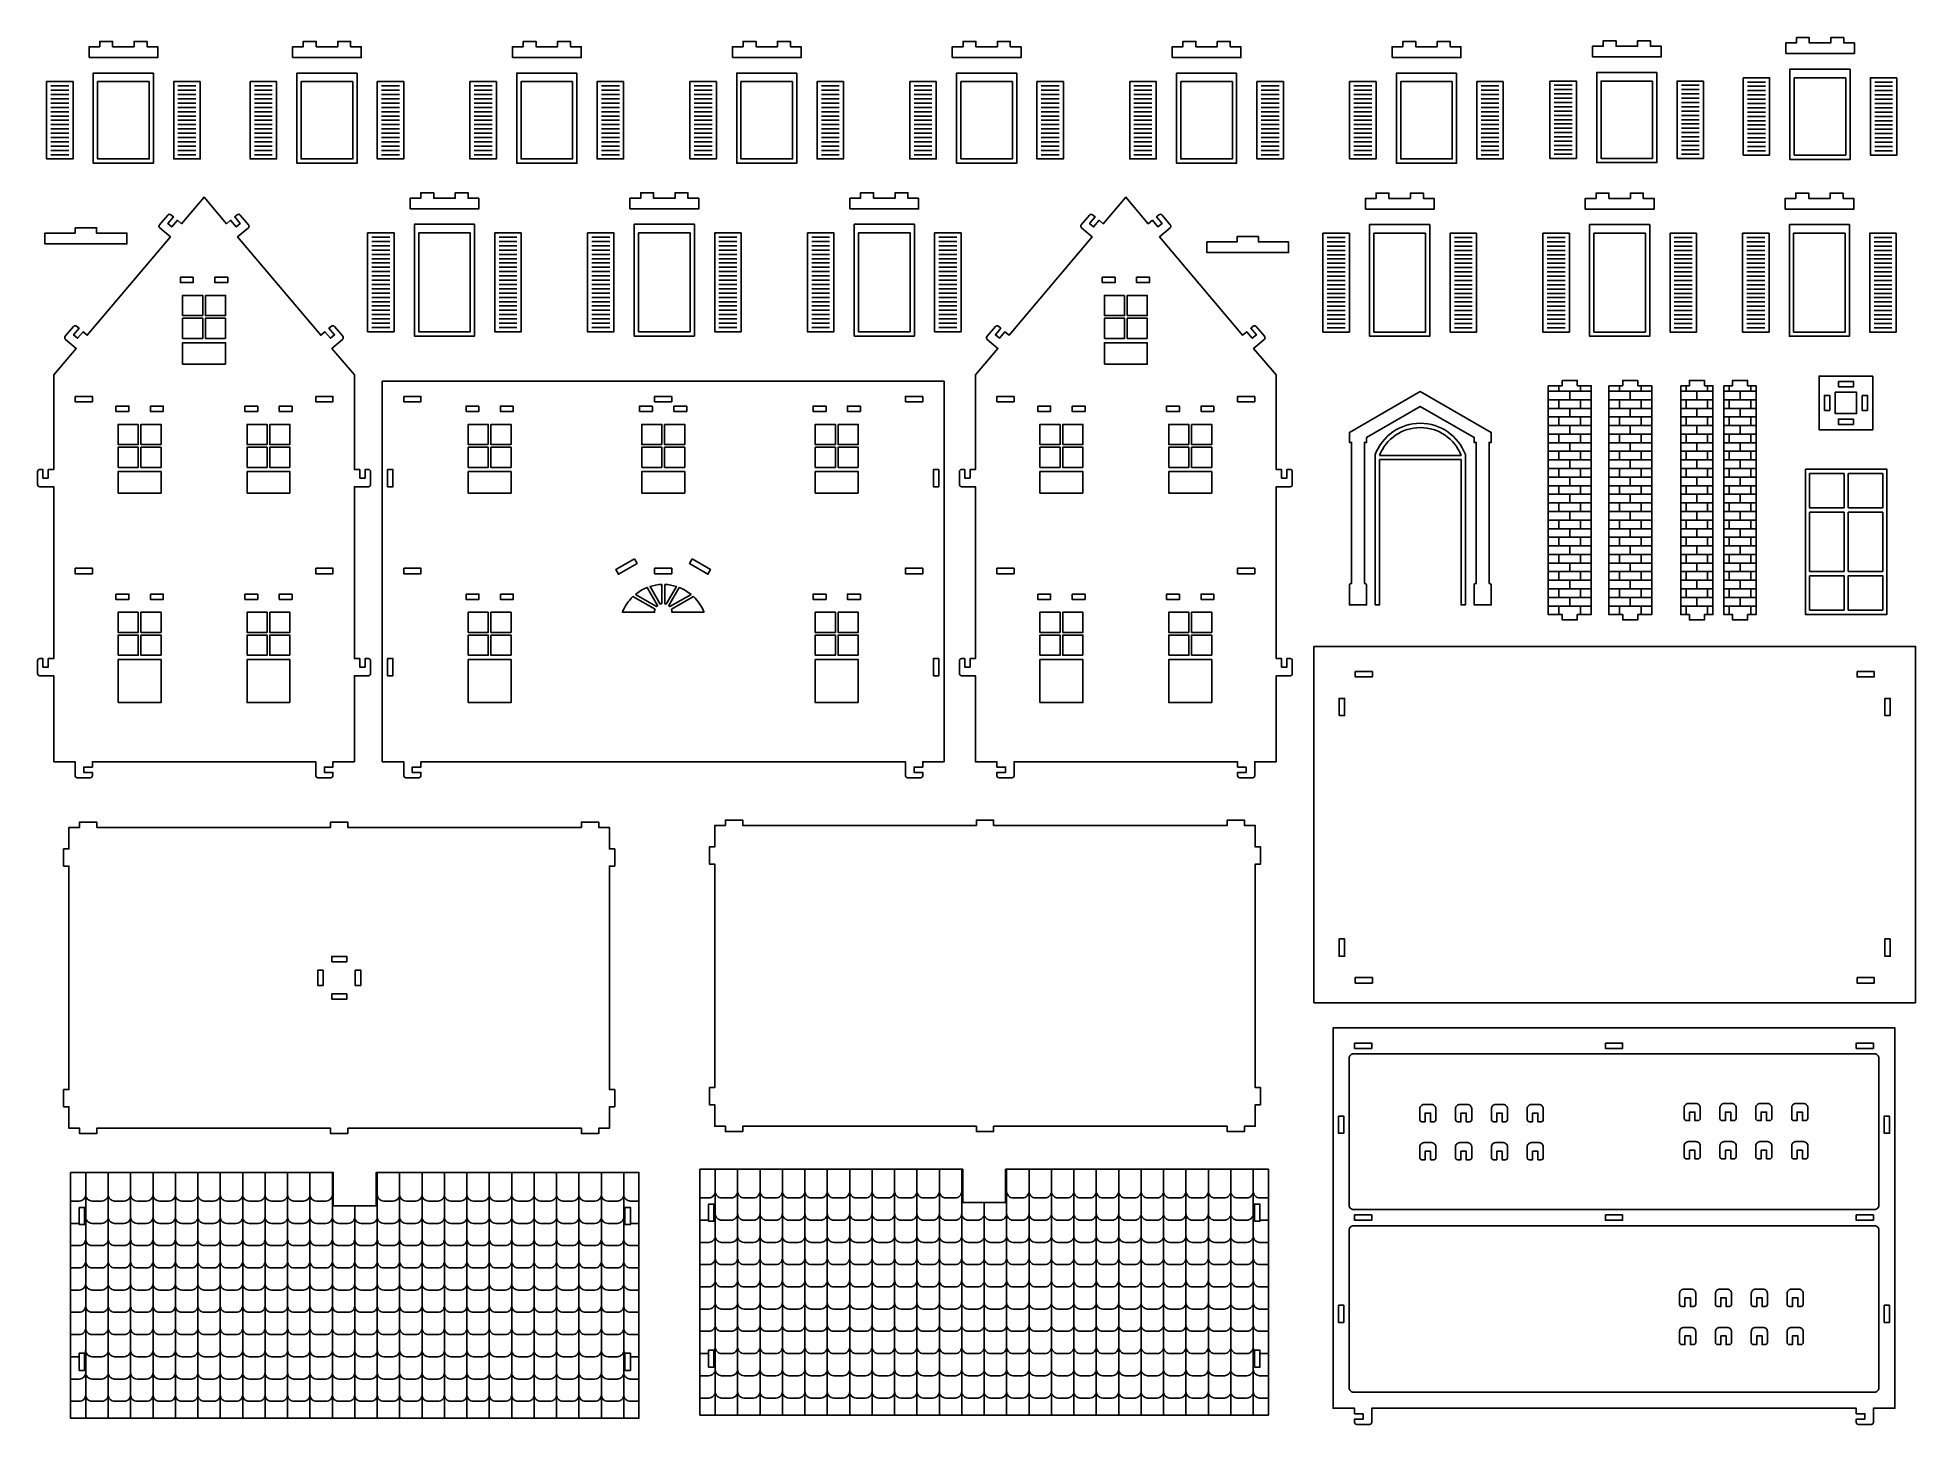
# Model space of a CAD drawing. Extents: x 6616 to 8714, y -365 to 1185.
import ezdxf

# ---------------------------------------------------------------- set-up
doc = ezdxf.new("R2010")
doc.units = 0
doc.header["$MEASUREMENT"] = 0
doc.layers.add('LAYER1', color=18, linetype='CONTINUOUS')

msp = doc.modelspace()

# ---------------------------------------------------------------- linework, layer by layer
at = {"layer": 'LAYER1'}
for points in [[(6673.6, 1162.3), (6673.6, 1174.3), (6685.6, 1174.3), (6685.6, 1180.3), (6700, 1180.3), (6700, 1174.3), (6724, 1174.3), (6724, 1180.3), (6738.4, 1180.3), (6738.4, 1174.3), (6750.4, 1174.3), (6750.4, 1162.3)], [(6901, 1162.3), (6901, 1174.3), (6913, 1174.3), (6913, 1180.3), (6927.4, 1180.3), (6927.4, 1174.3), (6951.4, 1174.3), (6951.4, 1180.3), (6965.8, 1180.3), (6965.8, 1174.3), (6977.8, 1174.3), (6977.8, 1162.3)], [(7146.7, 1162.3), (7146.7, 1174.3), (7158.7, 1174.3), (7158.7, 1180.3), (7173.1, 1180.3), (7173.1, 1174.3), (7197.1, 1174.3), (7197.1, 1180.3), (7211.5, 1180.3), (7211.5, 1174.3), (7223.5, 1174.3), (7223.5, 1162.3)], [(7392.4, 1162.3), (7392.4, 1174.3), (7404.4, 1174.3), (7404.4, 1180.3), (7418.8, 1180.3), (7418.8, 1174.3), (7442.8, 1174.3), (7442.8, 1180.3), (7457.2, 1180.3), (7457.2, 1174.3), (7469.2, 1174.3), (7469.2, 1162.3)], [(7638.1, 1162.3), (7638.1, 1174.3), (7650.1, 1174.3), (7650.1, 1180.3), (7664.5, 1180.3), (7664.5, 1174.3), (7688.5, 1174.3), (7688.5, 1180.3), (7702.9, 1180.3), (7702.9, 1174.3), (7714.9, 1174.3), (7714.9, 1162.3)], [(7883.8, 1162.3), (7883.8, 1174.3), (7895.8, 1174.3), (7895.8, 1180.3), (7910.2, 1180.3), (7910.2, 1174.3), (7934.2, 1174.3), (7934.2, 1180.3), (7948.6, 1180.3), (7948.6, 1174.3), (7960.6, 1174.3), (7960.6, 1162.3)], [(8129.5, 1162.3), (8129.5, 1174.3), (8141.5, 1174.3), (8141.5, 1180.3), (8155.9, 1180.3), (8155.9, 1174.3), (8179.9, 1174.3), (8179.9, 1180.3), (8194.3, 1180.3), (8194.3, 1174.3), (8206.3, 1174.3), (8206.3, 1162.3)], [(8353.3, 1163), (8353.3, 1175), (8365.3, 1175), (8365.3, 1181), (8379.7, 1181), (8379.7, 1175), (8403.7, 1175), (8403.7, 1181), (8418.1, 1181), (8418.1, 1175), (8430.1, 1175), (8430.1, 1163)], [(8569.2, 1166.7), (8569.2, 1178.7), (8581.2, 1178.7), (8581.2, 1184.7), (8595.6, 1184.7), (8595.6, 1178.7), (8619.6, 1178.7), (8619.6, 1184.7), (8634, 1184.7), (8634, 1178.7), (8646, 1178.7), (8646, 1166.7)], [(6626.1, 1135.4), (6655.7, 1135.4), (6655.7, 1049), (6626.1, 1049)], [(6745.6, 1145), (6678.4, 1145), (6678.4, 1044.2), (6745.6, 1044.2)], [(6740.8, 1135.4), (6683.2, 1135.4), (6683.2, 1049), (6740.8, 1049)], [(6797.8, 1135.4), (6768.2, 1135.4), (6768.2, 1049), (6797.8, 1049)], [(6853.5, 1135.4), (6883.1, 1135.4), (6883.1, 1049), (6853.5, 1049)], [(6973, 1145), (6905.8, 1145), (6905.8, 1044.2), (6973, 1044.2)], [(6968.2, 1135.4), (6910.6, 1135.4), (6910.6, 1049), (6968.2, 1049)], [(7025.2, 1135.4), (6995.6, 1135.4), (6995.6, 1049), (7025.2, 1049)], [(7099.2, 1135.4), (7128.8, 1135.4), (7128.8, 1049), (7099.2, 1049)], [(7218.7, 1145), (7151.5, 1145), (7151.5, 1044.2), (7218.7, 1044.2)], [(7213.9, 1135.4), (7156.3, 1135.4), (7156.3, 1049), (7213.9, 1049)], [(7270.9, 1135.4), (7241.3, 1135.4), (7241.3, 1049), (7270.9, 1049)], [(7344.9, 1135.4), (7374.5, 1135.4), (7374.5, 1049), (7344.9, 1049)], [(7464.4, 1145), (7397.2, 1145), (7397.2, 1044.2), (7464.4, 1044.2)], [(7459.6, 1135.4), (7402, 1135.4), (7402, 1049), (7459.6, 1049)], [(7516.6, 1135.4), (7487, 1135.4), (7487, 1049), (7516.6, 1049)], [(7590.6, 1135.4), (7620.2, 1135.4), (7620.2, 1049), (7590.6, 1049)], [(7710.1, 1145), (7642.9, 1145), (7642.9, 1044.2), (7710.1, 1044.2)], [(7705.3, 1135.4), (7647.7, 1135.4), (7647.7, 1049), (7705.3, 1049)], [(7762.3, 1135.4), (7732.7, 1135.4), (7732.7, 1049), (7762.3, 1049)], [(7836.3, 1135.4), (7865.9, 1135.4), (7865.9, 1049), (7836.3, 1049)], [(7955.8, 1145), (7888.6, 1145), (7888.6, 1044.2), (7955.8, 1044.2)], [(7951, 1135.4), (7893.4, 1135.4), (7893.4, 1049), (7951, 1049)], [(8008, 1135.4), (7978.4, 1135.4), (7978.4, 1049), (8008, 1049)], [(8082, 1135.4), (8111.6, 1135.4), (8111.6, 1049), (8082, 1049)], [(8201.5, 1145), (8134.3, 1145), (8134.3, 1044.2), (8201.5, 1044.2)], [(8196.7, 1135.4), (8139.1, 1135.4), (8139.1, 1049), (8196.7, 1049)], [(8253.7, 1135.4), (8224.1, 1135.4), (8224.1, 1049), (8253.7, 1049)], [(8305.8, 1136.1), (8335.4, 1136.1), (8335.4, 1049.7), (8305.8, 1049.7)], [(8425.3, 1145.7), (8358.1, 1145.7), (8358.1, 1044.9), (8425.3, 1044.9)], [(8420.5, 1136.1), (8362.9, 1136.1), (8362.9, 1049.7), (8420.5, 1049.7)], [(8477.5, 1136.1), (8447.9, 1136.1), (8447.9, 1049.7), (8477.5, 1049.7)], [(8521.8, 1139.8), (8551.3, 1139.8), (8551.3, 1053.4), (8521.8, 1053.4)], [(8641.2, 1149.4), (8574, 1149.4), (8574, 1048.6), (8641.2, 1048.6)], [(8636.4, 1139.8), (8578.8, 1139.8), (8578.8, 1053.4), (8636.4, 1053.4)], [(8693.5, 1139.8), (8663.9, 1139.8), (8663.9, 1053.4), (8693.5, 1053.4)], [(7032.3, 993.2), (7032.3, 1005.2), (7044.3, 1005.2), (7044.3, 1011.2), (7058.7, 1011.2), (7058.7, 1005.2), (7082.7, 1005.2), (7082.7, 1011.2), (7097.1, 1011.2), (7097.1, 1005.2), (7109.1, 1005.2), (7109.1, 993.2)], [(7278, 993.2), (7278, 1005.2), (7290, 1005.2), (7290, 1011.2), (7304.4, 1011.2), (7304.4, 1005.2), (7328.4, 1005.2), (7328.4, 1011.2), (7342.8, 1011.2), (7342.8, 1005.2), (7354.8, 1005.2), (7354.8, 993.2)], [(7523.7, 993.2), (7523.7, 1005.2), (7535.7, 1005.2), (7535.7, 1011.2), (7550.1, 1011.2), (7550.1, 1005.2), (7574.1, 1005.2), (7574.1, 1011.2), (7588.5, 1011.2), (7588.5, 1005.2), (7600.5, 1005.2), (7600.5, 993.2)], [(8099.6, 992.9), (8099.6, 1004.9), (8111.6, 1004.9), (8111.6, 1010.9), (8126, 1010.9), (8126, 1004.9), (8150, 1004.9), (8150, 1010.9), (8164.4, 1010.9), (8164.4, 1004.9), (8176.4, 1004.9), (8176.4, 992.9)], [(8345.3, 992.9), (8345.3, 1004.9), (8357.3, 1004.9), (8357.3, 1010.9), (8371.7, 1010.9), (8371.7, 1004.9), (8395.7, 1004.9), (8395.7, 1010.9), (8410.1, 1010.9), (8410.1, 1004.9), (8422.1, 1004.9), (8422.1, 992.9)], [(8568.5, 992.9), (8568.5, 1004.9), (8580.5, 1004.9), (8580.5, 1010.9), (8594.9, 1010.9), (8594.9, 1004.9), (8618.9, 1004.9), (8618.9, 1010.9), (8633.3, 1010.9), (8633.3, 1004.9), (8645.3, 1004.9), (8645.3, 992.9)], [(6658.1, 972.2), (6682.1, 972.2), (6682.1, 966.2), (6715.9, 966.2), (6715.9, 954.2), (6624.4, 954.2), (6624.4, 966.2), (6658.1, 966.2)], [(6984.8, 966.4), (7014.4, 966.4), (7014.4, 856), (6984.8, 856)], [(7104.3, 976), (7037.1, 976), (7037.1, 851.2), (7104.3, 851.2)], [(7099.5, 966.4), (7041.9, 966.4), (7041.9, 856), (7099.5, 856)], [(7156.5, 966.4), (7126.9, 966.4), (7126.9, 856), (7156.5, 856)], [(7230.5, 966.4), (7260.1, 966.4), (7260.1, 856), (7230.5, 856)], [(7350, 976), (7282.8, 976), (7282.8, 851.2), (7350, 851.2)], [(7345.2, 966.4), (7287.6, 966.4), (7287.6, 856), (7345.2, 856)], [(7402.2, 966.4), (7372.6, 966.4), (7372.6, 856), (7402.2, 856)], [(7476.2, 966.4), (7505.8, 966.4), (7505.8, 856), (7476.2, 856)], [(7595.7, 976), (7528.5, 976), (7528.5, 851.2), (7595.7, 851.2)], [(7590.9, 966.4), (7533.3, 966.4), (7533.3, 856), (7590.9, 856)], [(7647.9, 966.4), (7618.3, 966.4), (7618.3, 856), (7647.9, 856)], [(8052.2, 966.1), (8081.8, 966.1), (8081.8, 855.7), (8052.2, 855.7)], [(8171.6, 975.7), (8104.4, 975.7), (8104.4, 850.9), (8171.6, 850.9)], [(8166.8, 966.1), (8109.2, 966.1), (8109.2, 855.7), (8166.8, 855.7)], [(8223.9, 966.1), (8194.3, 966.1), (8194.3, 855.7), (8223.9, 855.7)], [(8297.9, 966.1), (8327.5, 966.1), (8327.5, 855.7), (8297.9, 855.7)], [(8417.3, 975.7), (8350.1, 975.7), (8350.1, 850.9), (8417.3, 850.9)], [(8412.5, 966.1), (8354.9, 966.1), (8354.9, 855.7), (8412.5, 855.7)], [(8469.6, 966.1), (8440, 966.1), (8440, 855.7), (8469.6, 855.7)], [(8521, 966.1), (8550.6, 966.1), (8550.6, 855.7), (8521, 855.7)], [(8640.5, 975.7), (8573.3, 975.7), (8573.3, 850.9), (8640.5, 850.9)], [(8635.7, 966.1), (8578.1, 966.1), (8578.1, 855.7), (8635.7, 855.7)], [(8692.7, 966.1), (8663.1, 966.1), (8663.1, 855.7), (8692.7, 855.7)], [(7980.2, 962.4), (7956.2, 962.4), (7956.2, 956.4), (7922.5, 956.4), (7922.5, 944.4), (8013.9, 944.4), (8013.9, 956.4), (7980.2, 956.4)], [(6790.1, 916.9), (6775.7, 916.9), (6775.7, 910.9), (6790.1, 910.9)], [(6828.5, 916.9), (6814.1, 916.9), (6814.1, 910.9), (6828.5, 910.9)], [(7805.6, 916.9), (7820, 916.9), (7820, 910.9), (7805.6, 910.9)], [(7844, 916.9), (7858.4, 916.9), (7858.4, 910.9), (7844, 910.9)], [(6800.6, 874), (6800.6, 896.5), (6778.1, 896.5), (6778.1, 874)], [(6803.6, 896.5), (6826.1, 896.5), (6826.1, 874), (6803.6, 874)], [(7830.5, 896.5), (7808, 896.5), (7808, 874), (7830.5, 874)], [(7833.5, 874), (7833.5, 896.5), (7856, 896.5), (7856, 874)], [(6778.1, 848.5), (6800.6, 848.5), (6800.6, 871), (6778.1, 871)], [(6826.1, 848.5), (6826.1, 871), (6803.6, 871), (6803.6, 848.5)], [(7808, 848.5), (7808, 871), (7830.5, 871), (7830.5, 848.5)], [(7856, 848.5), (7833.5, 848.5), (7833.5, 871), (7856, 871)], [(6826.1, 819.7), (6778.1, 819.7), (6778.1, 843.7), (6826.1, 843.7)], [(7808, 819.7), (7856, 819.7), (7856, 843.7), (7808, 843.7)], [(8303.9, 795.6), (8303.9, 540), (8319.5, 540), (8319.5, 534), (8336.3, 534), (8336.3, 540), (8351.9, 540), (8351.9, 795.6), (8336.3, 795.6), (8336.3, 801.6), (8319.5, 801.6), (8319.5, 795.6)], [(8371.6, 795.6), (8371.6, 540), (8387.2, 540), (8387.2, 534), (8404, 534), (8404, 540), (8419.6, 540), (8419.6, 795.6), (8404, 795.6), (8404, 801.6), (8387.2, 801.6), (8387.2, 795.6)], [(8452, 795.6), (8452, 540), (8461.6, 540), (8461.6, 534), (8478.4, 534), (8478.4, 540), (8488, 540), (8488, 795.6), (8478.4, 795.6), (8478.4, 801.6), (8461.6, 801.6), (8461.6, 795.6)], [(8500.2, 795.6), (8500.2, 540), (8509.8, 540), (8509.8, 534), (8526.6, 534), (8526.6, 540), (8536.2, 540), (8536.2, 795.6), (8526.6, 795.6), (8526.6, 801.6), (8509.8, 801.6), (8509.8, 795.6)], [(8666.5, 806.5), (8666.5, 746.5), (8606.5, 746.5), (8606.5, 806.5)], [(8628.1, 800.5), (8644.9, 800.5), (8644.9, 794.5), (8628.1, 794.5)], [(6658.1, 783.7), (6658.1, 777.7), (6677.3, 777.7), (6677.3, 783.7)], [(6926.9, 783.7), (6926.9, 777.7), (6946.1, 777.7), (6946.1, 783.7)], [(7025.2, 783.7), (7044.4, 783.7), (7044.4, 777.7), (7025.2, 777.7)], [(7324.7, 783.7), (7305.5, 783.7), (7305.5, 777.7), (7324.7, 777.7)], [(7605, 783.7), (7585.8, 783.7), (7585.8, 777.7), (7605, 777.7)], [(7707.2, 783.7), (7707.2, 777.7), (7688, 777.7), (7688, 783.7)], [(7976, 783.7), (7976, 777.7), (7956.8, 777.7), (7956.8, 783.7)], [(8612.5, 768.1), (8618.5, 768.1), (8618.5, 784.9), (8612.5, 784.9)], [(8624.5, 788.4), (8648.4, 788.4), (8648.4, 764.5), (8624.5, 764.5)], [(8654.5, 784.9), (8660.5, 784.9), (8660.5, 768.1), (8654.5, 768.1)], [(6703.7, 772.9), (6718.1, 772.9), (6718.1, 766.9), (6703.7, 766.9)], [(6742.1, 772.9), (6756.5, 772.9), (6756.5, 766.9), (6742.1, 766.9)], [(6862.1, 772.9), (6847.7, 772.9), (6847.7, 766.9), (6862.1, 766.9)], [(6900.5, 772.9), (6886.1, 772.9), (6886.1, 766.9), (6900.5, 766.9)], [(7109.2, 772.9), (7094.8, 772.9), (7094.8, 766.9), (7109.2, 766.9)], [(7147.6, 772.9), (7133.2, 772.9), (7133.2, 766.9), (7147.6, 766.9)], [(7303.1, 772.9), (7288.7, 772.9), (7288.7, 766.9), (7303.1, 766.9)], [(7341.5, 772.9), (7327.1, 772.9), (7327.1, 766.9), (7341.5, 766.9)], [(7497, 772.9), (7482.6, 772.9), (7482.6, 766.9), (7497, 766.9)], [(7535.4, 772.9), (7521, 772.9), (7521, 766.9), (7535.4, 766.9)], [(7733.6, 772.9), (7748, 772.9), (7748, 766.9), (7733.6, 766.9)], [(7772, 772.9), (7786.4, 772.9), (7786.4, 766.9), (7772, 766.9)], [(7892, 772.9), (7877.6, 772.9), (7877.6, 766.9), (7892, 766.9)], [(7930.4, 772.9), (7916, 772.9), (7916, 766.9), (7930.4, 766.9)], [(8644.9, 758.5), (8628.1, 758.5), (8628.1, 752.5), (8644.9, 752.5)], [(6728.6, 752.5), (6706.1, 752.5), (6706.1, 730), (6728.6, 730)], [(6731.6, 730), (6731.6, 752.5), (6754.1, 752.5), (6754.1, 730)], [(6872.6, 730), (6872.6, 752.5), (6850.1, 752.5), (6850.1, 730)], [(6875.6, 752.5), (6898.1, 752.5), (6898.1, 730), (6875.6, 730)], [(7119.7, 730), (7119.7, 752.5), (7097.2, 752.5), (7097.2, 730)], [(7122.7, 752.5), (7145.2, 752.5), (7145.2, 730), (7122.7, 730)], [(7313.6, 730), (7313.6, 752.5), (7291.1, 752.5), (7291.1, 730)], [(7316.6, 752.5), (7339.1, 752.5), (7339.1, 730), (7316.6, 730)], [(7507.5, 730), (7507.5, 752.5), (7485, 752.5), (7485, 730)], [(7510.5, 752.5), (7533, 752.5), (7533, 730), (7510.5, 730)], [(7758.5, 752.5), (7736, 752.5), (7736, 730), (7758.5, 730)], [(7761.5, 730), (7761.5, 752.5), (7784, 752.5), (7784, 730)], [(7902.5, 730), (7902.5, 752.5), (7880, 752.5), (7880, 730)], [(7905.5, 752.5), (7928, 752.5), (7928, 730), (7905.5, 730)], [(6706.1, 704.5), (6706.1, 727), (6728.6, 727), (6728.6, 704.5)], [(6754.1, 704.5), (6731.6, 704.5), (6731.6, 727), (6754.1, 727)], [(6850.1, 704.5), (6872.6, 704.5), (6872.6, 727), (6850.1, 727)], [(6898.1, 704.5), (6898.1, 727), (6875.6, 727), (6875.6, 704.5)], [(7097.2, 704.5), (7119.7, 704.5), (7119.7, 727), (7097.2, 727)], [(7145.2, 704.5), (7145.2, 727), (7122.7, 727), (7122.7, 704.5)], [(7291.1, 704.5), (7313.6, 704.5), (7313.6, 727), (7291.1, 727)], [(7339.1, 704.5), (7339.1, 727), (7316.6, 727), (7316.6, 704.5)], [(7485, 704.5), (7507.5, 704.5), (7507.5, 727), (7485, 727)], [(7533, 704.5), (7533, 727), (7510.5, 727), (7510.5, 704.5)], [(7736, 704.5), (7736, 727), (7758.5, 727), (7758.5, 704.5)], [(7784, 704.5), (7761.5, 704.5), (7761.5, 727), (7784, 727)], [(7880, 704.5), (7902.5, 704.5), (7902.5, 727), (7880, 727)], [(7928, 704.5), (7928, 727), (7905.5, 727), (7905.5, 704.5)], [(6706.1, 675.7), (6754.1, 675.7), (6754.1, 699.7), (6706.1, 699.7)], [(6898.1, 675.7), (6850.1, 675.7), (6850.1, 699.7), (6898.1, 699.7)], [(7007.2, 702.1), (7013.2, 702.1), (7013.2, 682.9), (7007.2, 682.9)], [(7145.2, 675.7), (7097.2, 675.7), (7097.2, 699.7), (7145.2, 699.7)], [(7339.1, 675.7), (7291.1, 675.7), (7291.1, 699.7), (7339.1, 699.7)], [(7533, 675.7), (7485, 675.7), (7485, 699.7), (7533, 699.7)], [(7623, 702.1), (7617, 702.1), (7617, 682.9), (7623, 682.9)], [(7736, 675.7), (7784, 675.7), (7784, 699.7), (7736, 699.7)], [(7928, 675.7), (7880, 675.7), (7880, 699.7), (7928, 699.7)], [(8591.2, 702.4), (8682.4, 702.4), (8682.4, 540.2), (8591.2, 540.2)], [(8596, 697.6), (8596, 659.2), (8634.4, 659.2), (8634.4, 697.6)], [(8639.2, 659.2), (8639.2, 697.6), (8677.6, 697.6), (8677.6, 659.2)], [(8639.2, 588.2), (8677.6, 588.2), (8677.6, 654.4), (8639.2, 654.4)], [(6658.1, 591.7), (6658.1, 585.7), (6677.3, 585.7), (6677.3, 591.7)], [(6926.9, 591.7), (6926.9, 585.7), (6946.1, 585.7), (6946.1, 591.7)], [(7025.2, 591.7), (7044.4, 591.7), (7044.4, 585.7), (7025.2, 585.7)], [(7282.9, 602.3), (7262.1, 590.3), (7265.1, 585.1), (7285.9, 597.1)], [(7324.7, 591.7), (7305.5, 591.7), (7305.5, 585.7), (7324.7, 585.7)], [(7347.3, 602.3), (7368.1, 590.3), (7365.1, 585.1), (7344.3, 597.1)], [(7605, 591.7), (7585.8, 591.7), (7585.8, 585.7), (7605, 585.7)], [(7707.2, 591.7), (7707.2, 585.7), (7688, 585.7), (7688, 591.7)], [(7976, 591.7), (7976, 585.7), (7956.8, 585.7), (7956.8, 591.7)], [(8596, 583.4), (8634.4, 583.4), (8634.4, 545), (8596, 545)], [(8639.2, 545), (8677.6, 545), (8677.6, 583.4), (8639.2, 583.4)], [(6703.7, 563), (6718.1, 563), (6718.1, 557), (6703.7, 557)], [(6742.1, 563), (6756.5, 563), (6756.5, 557), (6742.1, 557)], [(6862.1, 563), (6847.7, 563), (6847.7, 557), (6862.1, 557)], [(6900.5, 563), (6886.1, 563), (6886.1, 557), (6900.5, 557)], [(7094.8, 563), (7109.2, 563), (7109.2, 557), (7094.8, 557)], [(7133.2, 563), (7147.6, 563), (7147.6, 557), (7133.2, 557)], [(7497, 563), (7482.6, 563), (7482.6, 557), (7497, 557)], [(7535.4, 563), (7521, 563), (7521, 557), (7535.4, 557)], [(7733.6, 563), (7748, 563), (7748, 557), (7733.6, 557)], [(7772, 563), (7786.4, 563), (7786.4, 557), (7772, 557)], [(7892, 563), (7877.6, 563), (7877.6, 557), (7892, 557)], [(7930.4, 563), (7916, 563), (7916, 557), (7930.4, 557)], [(6728.6, 542.6), (6706.1, 542.6), (6706.1, 520.1), (6728.6, 520.1)], [(6731.6, 520.1), (6731.6, 542.6), (6754.1, 542.6), (6754.1, 520.1)], [(6872.6, 520.1), (6872.6, 542.6), (6850.1, 542.6), (6850.1, 520.1)], [(6875.6, 542.6), (6898.1, 542.6), (6898.1, 520.1), (6875.6, 520.1)], [(7119.7, 542.6), (7097.2, 542.6), (7097.2, 520.1), (7119.7, 520.1)], [(7122.7, 520.1), (7122.7, 542.6), (7145.2, 542.6), (7145.2, 520.1)], [(7507.5, 520.1), (7507.5, 542.6), (7485, 542.6), (7485, 520.1)], [(7510.5, 542.6), (7533, 542.6), (7533, 520.1), (7510.5, 520.1)], [(7758.5, 542.6), (7736, 542.6), (7736, 520.1), (7758.5, 520.1)], [(7761.5, 520.1), (7761.5, 542.6), (7784, 542.6), (7784, 520.1)], [(7902.5, 520.1), (7902.5, 542.6), (7880, 542.6), (7880, 520.1)], [(7905.5, 542.6), (7928, 542.6), (7928, 520.1), (7905.5, 520.1)], [(6706.1, 494.6), (6706.1, 517.1), (6728.6, 517.1), (6728.6, 494.6)], [(6754.1, 494.6), (6731.6, 494.6), (6731.6, 517.1), (6754.1, 517.1)], [(6850.1, 494.6), (6872.6, 494.6), (6872.6, 517.1), (6850.1, 517.1)], [(6898.1, 494.6), (6898.1, 517.1), (6875.6, 517.1), (6875.6, 494.6)], [(7097.2, 494.6), (7097.2, 517.1), (7119.7, 517.1), (7119.7, 494.6)], [(7145.2, 494.6), (7122.7, 494.6), (7122.7, 517.1), (7145.2, 517.1)], [(7485, 494.6), (7507.5, 494.6), (7507.5, 517.1), (7485, 517.1)], [(7533, 494.6), (7533, 517.1), (7510.5, 517.1), (7510.5, 494.6)], [(7736, 494.6), (7736, 517.1), (7758.5, 517.1), (7758.5, 494.6)], [(7784, 494.6), (7761.5, 494.6), (7761.5, 517.1), (7784, 517.1)], [(7880, 494.6), (7902.5, 494.6), (7902.5, 517.1), (7880, 517.1)], [(7928, 494.6), (7928, 517.1), (7905.5, 517.1), (7905.5, 494.6)], [(8042.2, 504.4), (8714.2, 504.4), (8714.2, 106.3), (8042.2, 106.3)], [(6706.1, 441.8), (6754.1, 441.8), (6754.1, 489.8), (6706.1, 489.8)], [(6898.1, 441.8), (6850.1, 441.8), (6850.1, 489.8), (6898.1, 489.8)], [(7007.2, 490.9), (7013.2, 490.9), (7013.2, 471.7), (7007.2, 471.7)], [(7097.2, 441.8), (7145.2, 441.8), (7145.2, 489.8), (7097.2, 489.8)], [(7533, 441.8), (7485, 441.8), (7485, 489.8), (7533, 489.8)], [(7623, 490.9), (7617, 490.9), (7617, 471.7), (7623, 471.7)], [(7736, 441.8), (7784, 441.8), (7784, 489.8), (7736, 489.8)], [(7928, 441.8), (7880, 441.8), (7880, 489.8), (7928, 489.8)], [(8107.5, 476.4), (8088.3, 476.4), (8088.3, 470.4), (8107.5, 470.4)], [(8648.9, 476.4), (8668.1, 476.4), (8668.1, 470.4), (8648.9, 470.4)], [(8070.3, 427.2), (8070.3, 446.4), (8076.3, 446.4), (8076.3, 427.2)], [(8686.1, 427.2), (8686.1, 446.4), (8680.1, 446.4), (8680.1, 427.2)], [(6962.7, -33.8), (7223.8, -33.8), (7223.8, -39.8), (7243, -39.8), (7243, -33.8), (7255, -33.8), (7255, -9.8), (7261, -9.8), (7261, 9.4), (7255, 9.4), (7255, 259), (7261, 259), (7261, 278.2), (7255, 278.2), (7255, 302.2), (7243, 302.2), (7243, 308.2), (7223.8, 308.2), (7223.8, 302.2), (6962.7, 302.2), (6962.7, 308.2), (6943.5, 308.2), (6943.5, 302.2), (6682.3, 302.2), (6682.3, 308.2), (6663.1, 308.2), (6663.1, 302.2), (6651.1, 302.2), (6651.1, 278.2), (6645.1, 278.2), (6645.1, 259), (6651.1, 259), (6651.1, 9.4), (6645.1, 9.4), (6645.1, -9.8), (6651.1, -9.8), (6651.1, -33.8), (6663.1, -33.8), (6663.1, -39.8), (6682.3, -39.8), (6682.3, -33.8), (6943.5, -33.8), (6943.5, -39.8), (6962.7, -39.8)], [(7684.2, -31.6), (7945.3, -31.6), (7945.3, -37.6), (7964.5, -37.6), (7964.5, -31.6), (7976.5, -31.6), (7976.5, -7.6), (7982.5, -7.6), (7982.5, 11.6), (7976.5, 11.6), (7976.5, 261.2), (7982.5, 261.2), (7982.5, 280.4), (7976.5, 280.4), (7976.5, 304.4), (7964.5, 304.4), (7964.5, 310.4), (7945.3, 310.4), (7945.3, 304.4), (7684.2, 304.4), (7684.2, 310.4), (7665, 310.4), (7665, 304.4), (7403.9, 304.4), (7403.9, 310.4), (7384.7, 310.4), (7384.7, 304.4), (7372.7, 304.4), (7372.7, 280.4), (7366.7, 280.4), (7366.7, 261.2), (7372.7, 261.2), (7372.7, 11.6), (7366.7, 11.6), (7366.7, -7.6), (7372.7, -7.6), (7372.7, -31.6), (7384.7, -31.6), (7384.7, -37.6), (7403.9, -37.6), (7403.9, -31.6), (7665, -31.6), (7665, -37.6), (7684.2, -37.6)], [(8070.3, 177.6), (8070.3, 158.4), (8076.3, 158.4), (8076.3, 177.6)], [(8686.1, 177.6), (8686.1, 158.4), (8680.1, 158.4), (8680.1, 177.6)], [(6944.7, 152.2), (6961.5, 152.2), (6961.5, 158.2), (6944.7, 158.2)], [(6929.1, 125.8), (6929.1, 142.6), (6935.1, 142.6), (6935.1, 125.8)], [(6977.1, 125.8), (6977.1, 142.6), (6971.1, 142.6), (6971.1, 125.8)], [(8107.5, 134.4), (8088.3, 134.4), (8088.3, 128.4), (8107.5, 128.4)], [(8648.9, 134.4), (8668.1, 134.4), (8668.1, 128.4), (8648.9, 128.4)], [(6944.7, 110.2), (6961.5, 110.2), (6961.5, 116.2), (6944.7, 116.2)], [(8087.5, 61.3), (8106.7, 61.3), (8106.7, 55.3), (8087.5, 55.3)], [(8367.8, 61.3), (8387, 61.3), (8387, 55.3), (8367.8, 55.3)], [(8667.3, 61.3), (8648.1, 61.3), (8648.1, 55.3), (8667.3, 55.3)], [(8069.5, -20.3), (8075.5, -20.3), (8075.5, -39.5), (8069.5, -39.5)], [(8685.3, -20.3), (8679.3, -20.3), (8679.3, -39.5), (8685.3, -39.5)], [(6653, -83.2), (6946.5, -83.2), (6946.5, -120.4), (6994.5, -120.4), (6994.5, -83.2), (7288, -83.2), (7288, -357.8), (6653, -357.8)], [(7356.2, -79.6), (7649.7, -79.6), (7649.7, -116.7), (7697.7, -116.7), (7697.7, -79.6), (7991.3, -79.6), (7991.3, -354.2), (7356.2, -354.2)], [(6662.6, -122.2), (6662.6, -141.4), (6668.6, -141.4), (6668.6, -122.2)], [(7272.4, -141.4), (7272.4, -122.2), (7278.4, -122.2), (7278.4, -141.4)], [(7365.8, -118.5), (7365.8, -137.7), (7371.8, -137.7), (7371.8, -118.5)], [(7975.7, -137.7), (7975.7, -118.5), (7981.7, -118.5), (7981.7, -137.7)], [(8087.5, -130.7), (8106.7, -130.7), (8106.7, -136.7), (8087.5, -136.7)], [(8367.8, -130.7), (8387, -130.7), (8387, -136.7), (8367.8, -136.7)], [(8667.3, -130.7), (8648.1, -130.7), (8648.1, -136.7), (8667.3, -136.7)], [(8069.5, -231.5), (8075.5, -231.5), (8075.5, -250.7), (8069.5, -250.7)], [(8685.3, -231.5), (8679.3, -231.5), (8679.3, -250.7), (8685.3, -250.7)], [(6662.6, -304.4), (6662.6, -285.2), (6668.6, -285.2), (6668.6, -304.4)], [(7272.4, -304.4), (7272.4, -285.2), (7278.4, -285.2), (7278.4, -304.4)], [(7365.8, -300.8), (7365.8, -281.6), (7371.8, -281.6), (7371.8, -300.8)], [(7975.7, -300.8), (7975.7, -281.6), (7981.7, -281.6), (7981.7, -300.8)]]:
    msp.add_lwpolyline(points, close=True, dxfattribs=at)
for points in [[(8526.6, 1135), (8546.5, 1135)], [(8688.7, 1135), (8668.7, 1135)], [(6630.9, 1130.6), (6650.9, 1130.6)], [(6650.9, 1125.8), (6630.9, 1125.8)], [(6650.9, 1121), (6630.9, 1121)], [(6650.9, 1116.2), (6630.9, 1116.2)], [(6793, 1130.6), (6773, 1130.6)], [(6773, 1125.8), (6793, 1125.8)], [(6773, 1121), (6793, 1121)], [(6773, 1116.2), (6793, 1116.2)], [(6858.3, 1130.6), (6878.3, 1130.6)], [(6878.3, 1125.8), (6858.3, 1125.8)], [(6878.3, 1121), (6858.3, 1121)], [(6878.3, 1116.2), (6858.3, 1116.2)], [(7020.4, 1130.6), (7000.4, 1130.6)], [(7000.4, 1125.8), (7020.4, 1125.8)], [(7000.4, 1121), (7020.4, 1121)], [(7000.4, 1116.2), (7020.4, 1116.2)], [(7104, 1130.6), (7124, 1130.6)], [(7124, 1125.8), (7104, 1125.8)], [(7124, 1121), (7104, 1121)], [(7124, 1116.2), (7104, 1116.2)], [(7266.1, 1130.6), (7246.1, 1130.6)], [(7246.1, 1125.8), (7266.1, 1125.8)], [(7246.1, 1121), (7266.1, 1121)], [(7246.1, 1116.2), (7266.1, 1116.2)], [(7349.7, 1130.6), (7369.7, 1130.6)], [(7369.7, 1125.8), (7349.7, 1125.8)], [(7369.7, 1121), (7349.7, 1121)], [(7369.7, 1116.2), (7349.7, 1116.2)], [(7511.8, 1130.6), (7491.8, 1130.6)], [(7491.8, 1125.8), (7511.8, 1125.8)], [(7491.8, 1121), (7511.8, 1121)], [(7491.8, 1116.2), (7511.8, 1116.2)], [(7595.4, 1130.6), (7615.4, 1130.6)], [(7615.4, 1125.8), (7595.4, 1125.8)], [(7615.4, 1121), (7595.4, 1121)], [(7615.4, 1116.2), (7595.4, 1116.2)], [(7757.5, 1130.6), (7737.5, 1130.6)], [(7737.5, 1125.8), (7757.5, 1125.8)], [(7737.5, 1121), (7757.5, 1121)], [(7737.5, 1116.2), (7757.5, 1116.2)], [(7841.1, 1130.6), (7861.1, 1130.6)], [(7861.1, 1125.8), (7841.1, 1125.8)], [(7861.1, 1121), (7841.1, 1121)], [(7861.1, 1116.2), (7841.1, 1116.2)], [(8003.2, 1130.6), (7983.2, 1130.6)], [(7983.2, 1125.8), (8003.2, 1125.8)], [(7983.2, 1121), (8003.2, 1121)], [(7983.2, 1116.2), (8003.2, 1116.2)], [(8086.8, 1130.6), (8106.8, 1130.6)], [(8106.8, 1125.8), (8086.8, 1125.8)], [(8106.8, 1121), (8086.8, 1121)], [(8106.8, 1116.2), (8086.8, 1116.2)], [(8248.9, 1130.6), (8228.9, 1130.6)], [(8228.9, 1125.8), (8248.9, 1125.8)], [(8228.9, 1121), (8248.9, 1121)], [(8228.9, 1116.2), (8248.9, 1116.2)], [(8310.6, 1131.3), (8330.6, 1131.3)], [(8330.6, 1126.5), (8310.6, 1126.5)], [(8330.6, 1121.7), (8310.6, 1121.7)], [(8330.6, 1116.9), (8310.6, 1116.9)], [(8330.6, 1112.1), (8310.6, 1112.1)], [(8472.7, 1131.3), (8452.7, 1131.3)], [(8452.7, 1126.5), (8472.7, 1126.5)], [(8452.7, 1121.7), (8472.7, 1121.7)], [(8452.7, 1116.9), (8472.7, 1116.9)], [(8452.7, 1112.1), (8472.7, 1112.1)], [(8546.5, 1130.2), (8526.6, 1130.2)], [(8546.5, 1125.4), (8526.6, 1125.4)], [(8546.5, 1120.6), (8526.6, 1120.6)], [(8546.5, 1115.8), (8526.6, 1115.8)], [(8668.7, 1130.2), (8688.7, 1130.2)], [(8668.7, 1125.4), (8688.7, 1125.4)], [(8668.7, 1120.6), (8688.7, 1120.6)], [(8668.7, 1115.8), (8688.7, 1115.8)], [(6650.9, 1111.4), (6630.9, 1111.4)], [(6650.9, 1106.6), (6630.9, 1106.6)], [(6650.9, 1101.8), (6630.9, 1101.8)], [(6650.9, 1097), (6630.9, 1097)], [(6650.9, 1092.2), (6630.9, 1092.2)], [(6773, 1111.4), (6793, 1111.4)], [(6773, 1106.6), (6793, 1106.6)], [(6773, 1101.8), (6793, 1101.8)], [(6773, 1097), (6793, 1097)], [(6773, 1092.2), (6793, 1092.2)], [(6878.3, 1111.4), (6858.3, 1111.4)], [(6878.3, 1106.6), (6858.3, 1106.6)], [(6878.3, 1101.8), (6858.3, 1101.8)], [(6878.3, 1097), (6858.3, 1097)], [(6878.3, 1092.2), (6858.3, 1092.2)], [(7000.4, 1111.4), (7020.4, 1111.4)], [(7000.4, 1106.6), (7020.4, 1106.6)], [(7000.4, 1101.8), (7020.4, 1101.8)], [(7000.4, 1097), (7020.4, 1097)], [(7000.4, 1092.2), (7020.4, 1092.2)], [(7124, 1111.4), (7104, 1111.4)], [(7124, 1106.6), (7104, 1106.6)], [(7124, 1101.8), (7104, 1101.8)], [(7124, 1097), (7104, 1097)], [(7124, 1092.2), (7104, 1092.2)], [(7246.1, 1111.4), (7266.1, 1111.4)], [(7246.1, 1106.6), (7266.1, 1106.6)], [(7246.1, 1101.8), (7266.1, 1101.8)], [(7246.1, 1097), (7266.1, 1097)], [(7246.1, 1092.2), (7266.1, 1092.2)], [(7369.7, 1111.4), (7349.7, 1111.4)], [(7369.7, 1106.6), (7349.7, 1106.6)], [(7369.7, 1101.8), (7349.7, 1101.8)], [(7369.7, 1097), (7349.7, 1097)], [(7369.7, 1092.2), (7349.7, 1092.2)], [(7491.8, 1111.4), (7511.8, 1111.4)], [(7491.8, 1106.6), (7511.8, 1106.6)], [(7491.8, 1101.8), (7511.8, 1101.8)], [(7491.8, 1097), (7511.8, 1097)], [(7491.8, 1092.2), (7511.8, 1092.2)], [(7615.4, 1111.4), (7595.4, 1111.4)], [(7615.4, 1106.6), (7595.4, 1106.6)], [(7615.4, 1101.8), (7595.4, 1101.8)], [(7615.4, 1097), (7595.4, 1097)], [(7615.4, 1092.2), (7595.4, 1092.2)], [(7737.5, 1111.4), (7757.5, 1111.4)], [(7737.5, 1106.6), (7757.5, 1106.6)], [(7737.5, 1101.8), (7757.5, 1101.8)], [(7737.5, 1097), (7757.5, 1097)], [(7737.5, 1092.2), (7757.5, 1092.2)], [(7861.1, 1111.4), (7841.1, 1111.4)], [(7861.1, 1106.6), (7841.1, 1106.6)], [(7861.1, 1101.8), (7841.1, 1101.8)], [(7861.1, 1097), (7841.1, 1097)], [(7861.1, 1092.2), (7841.1, 1092.2)], [(7983.2, 1111.4), (8003.2, 1111.4)], [(7983.2, 1106.6), (8003.2, 1106.6)], [(7983.2, 1101.8), (8003.2, 1101.8)], [(7983.2, 1097), (8003.2, 1097)], [(7983.2, 1092.2), (8003.2, 1092.2)], [(8106.8, 1111.4), (8086.8, 1111.4)], [(8106.8, 1106.6), (8086.8, 1106.6)], [(8106.8, 1101.8), (8086.8, 1101.8)], [(8106.8, 1097), (8086.8, 1097)], [(8106.8, 1092.2), (8086.8, 1092.2)], [(8228.9, 1111.4), (8248.9, 1111.4)], [(8228.9, 1106.6), (8248.9, 1106.6)], [(8228.9, 1101.8), (8248.9, 1101.8)], [(8228.9, 1097), (8248.9, 1097)], [(8228.9, 1092.2), (8248.9, 1092.2)], [(8330.6, 1107.3), (8310.6, 1107.3)], [(8330.6, 1102.5), (8310.6, 1102.5)], [(8330.6, 1097.7), (8310.6, 1097.7)], [(8330.6, 1092.9), (8310.6, 1092.9)], [(8452.7, 1107.3), (8472.7, 1107.3)], [(8452.7, 1102.5), (8472.7, 1102.5)], [(8452.7, 1097.7), (8472.7, 1097.7)], [(8452.7, 1092.9), (8472.7, 1092.9)], [(8546.5, 1111), (8526.6, 1111)], [(8546.5, 1106.2), (8526.6, 1106.2)], [(8546.5, 1101.4), (8526.6, 1101.4)], [(8546.5, 1096.6), (8526.6, 1096.6)], [(8546.5, 1091.8), (8526.6, 1091.8)], [(8668.7, 1111), (8688.7, 1111)], [(8668.7, 1106.2), (8688.7, 1106.2)], [(8668.7, 1101.4), (8688.7, 1101.4)], [(8668.7, 1096.6), (8688.7, 1096.6)], [(8668.7, 1091.8), (8688.7, 1091.8)], [(6650.9, 1087.4), (6630.9, 1087.4)], [(6650.9, 1082.6), (6630.9, 1082.6)], [(6630.9, 1077.8), (6650.9, 1077.8)], [(6650.9, 1073), (6630.9, 1073)], [(6773, 1087.4), (6793, 1087.4)], [(6773, 1082.6), (6793, 1082.6)], [(6793, 1077.8), (6773, 1077.8)], [(6773, 1073), (6793, 1073)], [(6878.3, 1087.4), (6858.3, 1087.4)], [(6878.3, 1082.6), (6858.3, 1082.6)], [(6858.3, 1077.8), (6878.3, 1077.8)], [(6878.3, 1073), (6858.3, 1073)], [(7000.4, 1087.4), (7020.4, 1087.4)], [(7000.4, 1082.6), (7020.4, 1082.6)], [(7020.4, 1077.8), (7000.4, 1077.8)], [(7000.4, 1073), (7020.4, 1073)], [(7124, 1087.4), (7104, 1087.4)], [(7124, 1082.6), (7104, 1082.6)], [(7104, 1077.8), (7124, 1077.8)], [(7124, 1073), (7104, 1073)], [(7246.1, 1087.4), (7266.1, 1087.4)], [(7246.1, 1082.6), (7266.1, 1082.6)], [(7266.1, 1077.8), (7246.1, 1077.8)], [(7246.1, 1073), (7266.1, 1073)], [(7369.7, 1087.4), (7349.7, 1087.4)], [(7369.7, 1082.6), (7349.7, 1082.6)], [(7349.7, 1077.8), (7369.7, 1077.8)], [(7369.7, 1073), (7349.7, 1073)], [(7491.8, 1087.4), (7511.8, 1087.4)], [(7491.8, 1082.6), (7511.8, 1082.6)], [(7511.8, 1077.8), (7491.8, 1077.8)], [(7491.8, 1073), (7511.8, 1073)], [(7615.4, 1087.4), (7595.4, 1087.4)], [(7615.4, 1082.6), (7595.4, 1082.6)], [(7595.4, 1077.8), (7615.4, 1077.8)], [(7615.4, 1073), (7595.4, 1073)], [(7737.5, 1087.4), (7757.5, 1087.4)], [(7737.5, 1082.6), (7757.5, 1082.6)], [(7757.5, 1077.8), (7737.5, 1077.8)], [(7737.5, 1073), (7757.5, 1073)], [(7861.1, 1087.4), (7841.1, 1087.4)], [(7861.1, 1082.6), (7841.1, 1082.6)], [(7841.1, 1077.8), (7861.1, 1077.8)], [(7861.1, 1073), (7841.1, 1073)], [(7983.2, 1087.4), (8003.2, 1087.4)], [(7983.2, 1082.6), (8003.2, 1082.6)], [(8003.2, 1077.8), (7983.2, 1077.8)], [(7983.2, 1073), (8003.2, 1073)], [(8106.8, 1087.4), (8086.8, 1087.4)], [(8106.8, 1082.6), (8086.8, 1082.6)], [(8086.8, 1077.8), (8106.8, 1077.8)], [(8106.8, 1073), (8086.8, 1073)], [(8228.9, 1087.4), (8248.9, 1087.4)], [(8228.9, 1082.6), (8248.9, 1082.6)], [(8248.9, 1077.8), (8228.9, 1077.8)], [(8228.9, 1073), (8248.9, 1073)], [(8330.6, 1088.1), (8310.6, 1088.1)], [(8330.6, 1083.3), (8310.6, 1083.3)], [(8310.6, 1078.5), (8330.6, 1078.5)], [(8330.6, 1073.7), (8310.6, 1073.7)], [(8452.7, 1088.1), (8472.7, 1088.1)], [(8452.7, 1083.3), (8472.7, 1083.3)], [(8472.7, 1078.5), (8452.7, 1078.5)], [(8452.7, 1073.7), (8472.7, 1073.7)], [(8546.5, 1087), (8526.6, 1087)], [(8526.6, 1082.2), (8546.5, 1082.2)], [(8546.5, 1077.4), (8526.6, 1077.4)], [(8546.5, 1072.6), (8526.6, 1072.6)], [(8668.7, 1087), (8688.7, 1087)], [(8688.7, 1082.2), (8668.7, 1082.2)], [(8668.7, 1077.4), (8688.7, 1077.4)], [(8668.7, 1072.6), (8688.7, 1072.6)], [(6650.9, 1068.2), (6630.9, 1068.2)], [(6650.9, 1063.4), (6630.9, 1063.4)], [(6650.9, 1058.6), (6630.9, 1058.6)], [(6650.9, 1053.8), (6630.9, 1053.8)], [(6773, 1068.2), (6793, 1068.2)], [(6773, 1063.4), (6793, 1063.4)], [(6773, 1058.6), (6793, 1058.6)], [(6773, 1053.8), (6793, 1053.8)], [(6878.3, 1068.2), (6858.3, 1068.2)], [(6878.3, 1063.4), (6858.3, 1063.4)], [(6878.3, 1058.6), (6858.3, 1058.6)], [(6878.3, 1053.8), (6858.3, 1053.8)], [(7000.4, 1068.2), (7020.4, 1068.2)], [(7000.4, 1063.4), (7020.4, 1063.4)], [(7000.4, 1058.6), (7020.4, 1058.6)], [(7000.4, 1053.8), (7020.4, 1053.8)], [(7124, 1068.2), (7104, 1068.2)], [(7124, 1063.4), (7104, 1063.4)], [(7124, 1058.6), (7104, 1058.6)], [(7124, 1053.8), (7104, 1053.8)], [(7246.1, 1068.2), (7266.1, 1068.2)], [(7246.1, 1063.4), (7266.1, 1063.4)], [(7246.1, 1058.6), (7266.1, 1058.6)], [(7246.1, 1053.8), (7266.1, 1053.8)], [(7369.7, 1068.2), (7349.7, 1068.2)], [(7369.7, 1063.4), (7349.7, 1063.4)], [(7369.7, 1058.6), (7349.7, 1058.6)], [(7369.7, 1053.8), (7349.7, 1053.8)], [(7491.8, 1068.2), (7511.8, 1068.2)], [(7491.8, 1063.4), (7511.8, 1063.4)], [(7491.8, 1058.6), (7511.8, 1058.6)], [(7491.8, 1053.8), (7511.8, 1053.8)], [(7615.4, 1068.2), (7595.4, 1068.2)], [(7615.4, 1063.4), (7595.4, 1063.4)], [(7615.4, 1058.6), (7595.4, 1058.6)], [(7615.4, 1053.8), (7595.4, 1053.8)], [(7737.5, 1068.2), (7757.5, 1068.2)], [(7737.5, 1063.4), (7757.5, 1063.4)], [(7737.5, 1058.6), (7757.5, 1058.6)], [(7737.5, 1053.8), (7757.5, 1053.8)], [(7861.1, 1068.2), (7841.1, 1068.2)], [(7861.1, 1063.4), (7841.1, 1063.4)], [(7861.1, 1058.6), (7841.1, 1058.6)], [(7861.1, 1053.8), (7841.1, 1053.8)], [(7983.2, 1068.2), (8003.2, 1068.2)], [(7983.2, 1063.4), (8003.2, 1063.4)], [(7983.2, 1058.6), (8003.2, 1058.6)], [(7983.2, 1053.8), (8003.2, 1053.8)], [(8106.8, 1068.2), (8086.8, 1068.2)], [(8106.8, 1063.4), (8086.8, 1063.4)], [(8106.8, 1058.6), (8086.8, 1058.6)], [(8106.8, 1053.8), (8086.8, 1053.8)], [(8228.9, 1068.2), (8248.9, 1068.2)], [(8228.9, 1063.4), (8248.9, 1063.4)], [(8228.9, 1058.6), (8248.9, 1058.6)], [(8228.9, 1053.8), (8248.9, 1053.8)], [(8330.6, 1068.9), (8310.6, 1068.9)], [(8330.6, 1064.1), (8310.6, 1064.1)], [(8330.6, 1059.3), (8310.6, 1059.3)], [(8330.6, 1054.5), (8310.6, 1054.5)], [(8452.7, 1068.9), (8472.7, 1068.9)], [(8452.7, 1064.1), (8472.7, 1064.1)], [(8452.7, 1059.3), (8472.7, 1059.3)], [(8452.7, 1054.5), (8472.7, 1054.5)], [(8546.5, 1067.8), (8526.6, 1067.8)], [(8546.5, 1063), (8526.6, 1063)], [(8546.5, 1058.2), (8526.6, 1058.2)], [(8668.7, 1067.8), (8688.7, 1067.8)], [(8668.7, 1063), (8688.7, 1063)], [(8668.7, 1058.2), (8688.7, 1058.2)], [(6989.6, 961.6), (7009.6, 961.6)], [(7009.6, 956.8), (6989.6, 956.8)], [(7009.6, 952), (6989.6, 952)], [(7009.6, 947.2), (6989.6, 947.2)], [(7151.7, 961.6), (7131.7, 961.6)], [(7131.7, 956.8), (7151.7, 956.8)], [(7131.7, 952), (7151.7, 952)], [(7131.7, 947.2), (7151.7, 947.2)], [(7235.3, 961.6), (7255.3, 961.6)], [(7255.3, 956.8), (7235.3, 956.8)], [(7255.3, 952), (7235.3, 952)], [(7255.3, 947.2), (7235.3, 947.2)], [(7397.4, 961.6), (7377.4, 961.6)], [(7377.4, 956.8), (7397.4, 956.8)], [(7377.4, 952), (7397.4, 952)], [(7377.4, 947.2), (7397.4, 947.2)], [(7481, 961.6), (7501, 961.6)], [(7501, 956.8), (7481, 956.8)], [(7501, 952), (7481, 952)], [(7501, 947.2), (7481, 947.2)], [(7643.1, 961.6), (7623.1, 961.6)], [(7623.1, 956.8), (7643.1, 956.8)], [(7623.1, 952), (7643.1, 952)], [(7623.1, 947.2), (7643.1, 947.2)], [(8057, 961.3), (8077, 961.3)], [(8077, 956.5), (8057, 956.5)], [(8077, 951.7), (8057, 951.7)], [(8077, 946.9), (8057, 946.9)], [(8219.1, 961.3), (8199.1, 961.3)], [(8199.1, 956.5), (8219.1, 956.5)], [(8199.1, 951.7), (8219.1, 951.7)], [(8199.1, 946.9), (8219.1, 946.9)], [(8302.7, 961.3), (8322.7, 961.3)], [(8322.7, 956.5), (8302.7, 956.5)], [(8322.7, 951.7), (8302.7, 951.7)], [(8322.7, 946.9), (8302.7, 946.9)], [(8464.8, 961.3), (8444.8, 961.3)], [(8444.8, 956.5), (8464.8, 956.5)], [(8444.8, 951.7), (8464.8, 951.7)], [(8444.8, 946.9), (8464.8, 946.9)], [(8525.8, 961.3), (8545.8, 961.3)], [(8545.8, 956.5), (8525.8, 956.5)], [(8545.8, 951.7), (8525.8, 951.7)], [(8545.8, 946.9), (8525.8, 946.9)], [(8687.9, 961.3), (8667.9, 961.3)], [(8667.9, 956.5), (8687.9, 956.5)], [(8667.9, 951.7), (8687.9, 951.7)], [(8667.9, 946.9), (8687.9, 946.9)], [(7009.6, 942.4), (6989.6, 942.4)], [(7009.6, 937.6), (6989.6, 937.6)], [(7009.6, 932.8), (6989.6, 932.8)], [(7009.6, 928), (6989.6, 928)], [(7009.6, 923.2), (6989.6, 923.2)], [(7131.7, 942.4), (7151.7, 942.4)], [(7131.7, 937.6), (7151.7, 937.6)], [(7131.7, 932.8), (7151.7, 932.8)], [(7131.7, 928), (7151.7, 928)], [(7131.7, 923.2), (7151.7, 923.2)], [(7255.3, 942.4), (7235.3, 942.4)], [(7255.3, 937.6), (7235.3, 937.6)], [(7255.3, 932.8), (7235.3, 932.8)], [(7255.3, 928), (7235.3, 928)], [(7255.3, 923.2), (7235.3, 923.2)], [(7377.4, 942.4), (7397.4, 942.4)], [(7377.4, 937.6), (7397.4, 937.6)], [(7377.4, 932.8), (7397.4, 932.8)], [(7377.4, 928), (7397.4, 928)], [(7377.4, 923.2), (7397.4, 923.2)], [(7501, 942.4), (7481, 942.4)], [(7501, 937.6), (7481, 937.6)], [(7501, 932.8), (7481, 932.8)], [(7501, 928), (7481, 928)], [(7501, 923.2), (7481, 923.2)], [(7623.1, 942.4), (7643.1, 942.4)], [(7623.1, 937.6), (7643.1, 937.6)], [(7623.1, 932.8), (7643.1, 932.8)], [(7623.1, 928), (7643.1, 928)], [(7623.1, 923.2), (7643.1, 923.2)], [(8077, 942.1), (8057, 942.1)], [(8077, 937.3), (8057, 937.3)], [(8077, 932.5), (8057, 932.5)], [(8077, 927.7), (8057, 927.7)], [(8199.1, 942.1), (8219.1, 942.1)], [(8199.1, 937.3), (8219.1, 937.3)], [(8199.1, 932.5), (8219.1, 932.5)], [(8199.1, 927.7), (8219.1, 927.7)], [(8322.7, 942.1), (8302.7, 942.1)], [(8322.7, 937.3), (8302.7, 937.3)], [(8322.7, 932.5), (8302.7, 932.5)], [(8322.7, 927.7), (8302.7, 927.7)], [(8444.8, 942.1), (8464.8, 942.1)], [(8444.8, 937.3), (8464.8, 937.3)], [(8444.8, 932.5), (8464.8, 932.5)], [(8444.8, 927.7), (8464.8, 927.7)], [(8545.8, 942.1), (8525.8, 942.1)], [(8545.8, 937.3), (8525.8, 937.3)], [(8545.8, 932.5), (8525.8, 932.5)], [(8545.8, 927.7), (8525.8, 927.7)], [(8667.9, 942.1), (8687.9, 942.1)], [(8667.9, 937.3), (8687.9, 937.3)], [(8667.9, 932.5), (8687.9, 932.5)], [(8667.9, 927.7), (8687.9, 927.7)], [(7009.6, 918.4), (6989.6, 918.4)], [(7009.6, 913.6), (6989.6, 913.6)], [(6989.6, 908.8), (7009.6, 908.8)], [(7009.6, 904), (6989.6, 904)], [(7131.7, 918.4), (7151.7, 918.4)], [(7131.7, 913.6), (7151.7, 913.6)], [(7151.7, 908.8), (7131.7, 908.8)], [(7131.7, 904), (7151.7, 904)], [(7255.3, 918.4), (7235.3, 918.4)], [(7255.3, 913.6), (7235.3, 913.6)], [(7235.3, 908.8), (7255.3, 908.8)], [(7255.3, 904), (7235.3, 904)], [(7377.4, 918.4), (7397.4, 918.4)], [(7377.4, 913.6), (7397.4, 913.6)], [(7397.4, 908.8), (7377.4, 908.8)], [(7377.4, 904), (7397.4, 904)], [(7501, 918.4), (7481, 918.4)], [(7501, 913.6), (7481, 913.6)], [(7481, 908.8), (7501, 908.8)], [(7501, 904), (7481, 904)], [(7623.1, 918.4), (7643.1, 918.4)], [(7623.1, 913.6), (7643.1, 913.6)], [(7643.1, 908.8), (7623.1, 908.8)], [(7623.1, 904), (7643.1, 904)], [(8077, 922.9), (8057, 922.9)], [(8077, 918.1), (8057, 918.1)], [(8077, 913.3), (8057, 913.3)], [(8057, 908.5), (8077, 908.5)], [(8077, 903.7), (8057, 903.7)], [(8199.1, 922.9), (8219.1, 922.9)], [(8199.1, 918.1), (8219.1, 918.1)], [(8199.1, 913.3), (8219.1, 913.3)], [(8219.1, 908.5), (8199.1, 908.5)], [(8199.1, 903.7), (8219.1, 903.7)], [(8322.7, 922.9), (8302.7, 922.9)], [(8322.7, 918.1), (8302.7, 918.1)], [(8322.7, 913.3), (8302.7, 913.3)], [(8302.7, 908.5), (8322.7, 908.5)], [(8322.7, 903.7), (8302.7, 903.7)], [(8444.8, 922.9), (8464.8, 922.9)], [(8444.8, 918.1), (8464.8, 918.1)], [(8444.8, 913.3), (8464.8, 913.3)], [(8464.8, 908.5), (8444.8, 908.5)], [(8444.8, 903.7), (8464.8, 903.7)], [(8545.8, 922.9), (8525.8, 922.9)], [(8545.8, 918.1), (8525.8, 918.1)], [(8545.8, 913.3), (8525.8, 913.3)], [(8525.8, 908.5), (8545.8, 908.5)], [(8545.8, 903.7), (8525.8, 903.7)], [(8667.9, 922.9), (8687.9, 922.9)], [(8667.9, 918.1), (8687.9, 918.1)], [(8667.9, 913.3), (8687.9, 913.3)], [(8687.9, 908.5), (8667.9, 908.5)], [(8667.9, 903.7), (8687.9, 903.7)], [(7009.6, 899.2), (6989.6, 899.2)], [(7009.6, 894.4), (6989.6, 894.4)], [(7009.6, 889.6), (6989.6, 889.6)], [(7009.6, 884.8), (6989.6, 884.8)], [(7131.7, 899.2), (7151.7, 899.2)], [(7131.7, 894.4), (7151.7, 894.4)], [(7131.7, 889.6), (7151.7, 889.6)], [(7131.7, 884.8), (7151.7, 884.8)], [(7255.3, 899.2), (7235.3, 899.2)], [(7255.3, 894.4), (7235.3, 894.4)], [(7255.3, 889.6), (7235.3, 889.6)], [(7255.3, 884.8), (7235.3, 884.8)], [(7377.4, 899.2), (7397.4, 899.2)], [(7377.4, 894.4), (7397.4, 894.4)], [(7377.4, 889.6), (7397.4, 889.6)], [(7377.4, 884.8), (7397.4, 884.8)], [(7501, 899.2), (7481, 899.2)], [(7501, 894.4), (7481, 894.4)], [(7501, 889.6), (7481, 889.6)], [(7501, 884.8), (7481, 884.8)], [(7623.1, 899.2), (7643.1, 899.2)], [(7623.1, 894.4), (7643.1, 894.4)], [(7623.1, 889.6), (7643.1, 889.6)], [(7623.1, 884.8), (7643.1, 884.8)], [(8077, 898.9), (8057, 898.9)], [(8077, 894.1), (8057, 894.1)], [(8077, 889.3), (8057, 889.3)], [(8077, 884.5), (8057, 884.5)], [(8199.1, 898.9), (8219.1, 898.9)], [(8199.1, 894.1), (8219.1, 894.1)], [(8199.1, 889.3), (8219.1, 889.3)], [(8199.1, 884.5), (8219.1, 884.5)], [(8322.7, 898.9), (8302.7, 898.9)], [(8322.7, 894.1), (8302.7, 894.1)], [(8322.7, 889.3), (8302.7, 889.3)], [(8322.7, 884.5), (8302.7, 884.5)], [(8444.8, 898.9), (8464.8, 898.9)], [(8444.8, 894.1), (8464.8, 894.1)], [(8444.8, 889.3), (8464.8, 889.3)], [(8444.8, 884.5), (8464.8, 884.5)], [(8545.8, 898.9), (8525.8, 898.9)], [(8545.8, 894.1), (8525.8, 894.1)], [(8545.8, 889.3), (8525.8, 889.3)], [(8545.8, 884.5), (8525.8, 884.5)], [(8667.9, 898.9), (8687.9, 898.9)], [(8667.9, 894.1), (8687.9, 894.1)], [(8667.9, 889.3), (8687.9, 889.3)], [(8667.9, 884.5), (8687.9, 884.5)], [(7009.6, 880), (6989.6, 880)], [(7009.6, 875.2), (6989.6, 875.2)], [(7009.6, 870.4), (6989.6, 870.4)], [(7009.6, 865.6), (6989.6, 865.6)], [(7009.6, 860.8), (6989.6, 860.8)], [(7131.7, 880), (7151.7, 880)], [(7131.7, 875.2), (7151.7, 875.2)], [(7131.7, 870.4), (7151.7, 870.4)], [(7131.7, 865.6), (7151.7, 865.6)], [(7131.7, 860.8), (7151.7, 860.8)], [(7255.3, 880), (7235.3, 880)], [(7255.3, 875.2), (7235.3, 875.2)], [(7255.3, 870.4), (7235.3, 870.4)], [(7255.3, 865.6), (7235.3, 865.6)], [(7255.3, 860.8), (7235.3, 860.8)], [(7377.4, 880), (7397.4, 880)], [(7377.4, 875.2), (7397.4, 875.2)], [(7377.4, 870.4), (7397.4, 870.4)], [(7377.4, 865.6), (7397.4, 865.6)], [(7377.4, 860.8), (7397.4, 860.8)], [(7501, 880), (7481, 880)], [(7501, 875.2), (7481, 875.2)], [(7501, 870.4), (7481, 870.4)], [(7501, 865.6), (7481, 865.6)], [(7501, 860.8), (7481, 860.8)], [(7623.1, 880), (7643.1, 880)], [(7623.1, 875.2), (7643.1, 875.2)], [(7623.1, 870.4), (7643.1, 870.4)], [(7623.1, 865.6), (7643.1, 865.6)], [(7623.1, 860.8), (7643.1, 860.8)], [(8077, 879.7), (8057, 879.7)], [(8077, 874.9), (8057, 874.9)], [(8077, 870.1), (8057, 870.1)], [(8077, 865.3), (8057, 865.3)], [(8077, 860.5), (8057, 860.5)], [(8199.1, 879.7), (8219.1, 879.7)], [(8199.1, 874.9), (8219.1, 874.9)], [(8199.1, 870.1), (8219.1, 870.1)], [(8199.1, 865.3), (8219.1, 865.3)], [(8199.1, 860.5), (8219.1, 860.5)], [(8322.7, 879.7), (8302.7, 879.7)], [(8322.7, 874.9), (8302.7, 874.9)], [(8322.7, 870.1), (8302.7, 870.1)], [(8322.7, 865.3), (8302.7, 865.3)], [(8322.7, 860.5), (8302.7, 860.5)], [(8444.8, 879.7), (8464.8, 879.7)], [(8444.8, 874.9), (8464.8, 874.9)], [(8444.8, 870.1), (8464.8, 870.1)], [(8444.8, 865.3), (8464.8, 865.3)], [(8444.8, 860.5), (8464.8, 860.5)], [(8545.8, 879.7), (8525.8, 879.7)], [(8545.8, 874.9), (8525.8, 874.9)], [(8545.8, 870.1), (8525.8, 870.1)], [(8545.8, 865.3), (8525.8, 865.3)], [(8545.8, 860.5), (8525.8, 860.5)], [(8667.9, 879.7), (8687.9, 879.7)], [(8667.9, 874.9), (8687.9, 874.9)], [(8667.9, 870.1), (8687.9, 870.1)], [(8667.9, 865.3), (8687.9, 865.3)], [(8667.9, 860.5), (8687.9, 860.5)], [(8303.9, 789.6), (8351.9, 789.6)], [(8303.9, 780), (8351.9, 780)], [(8315.9, 789.6), (8315.9, 795.6)], [(8315.9, 770.4), (8315.9, 780)], [(8327.9, 780), (8327.9, 789.6)], [(8339.9, 789.6), (8339.9, 795.6)], [(8339.9, 770.4), (8339.9, 780)], [(8371.6, 789.6), (8419.6, 789.6)], [(8371.6, 780), (8419.6, 780)], [(8383.6, 789.6), (8383.6, 795.6)], [(8383.6, 770.4), (8383.6, 780)], [(8395.6, 780), (8395.6, 789.6)], [(8407.6, 789.6), (8407.6, 795.6)], [(8407.6, 770.4), (8407.6, 780)], [(8452, 789.6), (8488, 789.6)], [(8452, 780), (8488, 780)], [(8458, 789.6), (8458, 795.6)], [(8458, 770.4), (8458, 780)], [(8470, 780), (8470, 789.6)], [(8482, 789.6), (8482, 795.6)], [(8482, 770.4), (8482, 780)], [(8500.2, 789.6), (8536.2, 789.6)], [(8500.2, 780), (8536.2, 780)], [(8506.2, 789.6), (8506.2, 795.6)], [(8506.2, 770.4), (8506.2, 780)], [(8518.2, 780), (8518.2, 789.6)], [(8530.2, 789.6), (8530.2, 795.6)], [(8530.2, 770.4), (8530.2, 780)], [(8303.9, 770.4), (8351.9, 770.4)], [(8303.9, 760.8), (8351.9, 760.8)], [(8315.9, 751.2), (8315.9, 760.8)], [(8327.9, 770.4), (8327.9, 760.8)], [(8339.9, 751.2), (8339.9, 760.8)], [(8371.6, 770.4), (8419.6, 770.4)], [(8371.6, 760.8), (8419.6, 760.8)], [(8383.6, 751.2), (8383.6, 760.8)], [(8395.6, 770.4), (8395.6, 760.8)], [(8407.6, 751.2), (8407.6, 760.8)], [(8452, 770.4), (8488, 770.4)], [(8452, 760.8), (8488, 760.8)], [(8458, 751.2), (8458, 760.8)], [(8470, 770.4), (8470, 760.8)], [(8482, 751.2), (8482, 760.8)], [(8500.2, 770.4), (8536.2, 770.4)], [(8500.2, 760.8), (8536.2, 760.8)], [(8506.2, 751.2), (8506.2, 760.8)], [(8518.2, 770.4), (8518.2, 760.8)], [(8530.2, 751.2), (8530.2, 760.8)], [(8303.9, 751.2), (8351.9, 751.2)], [(8303.9, 741.6), (8351.9, 741.6)], [(8315.9, 732), (8315.9, 741.6)], [(8327.9, 741.6), (8327.9, 751.2)], [(8339.9, 732), (8339.9, 741.6)], [(8371.6, 751.2), (8419.6, 751.2)], [(8371.6, 741.6), (8419.6, 741.6)], [(8383.6, 732), (8383.6, 741.6)], [(8395.6, 741.6), (8395.6, 751.2)], [(8407.6, 732), (8407.6, 741.6)], [(8452, 751.2), (8488, 751.2)], [(8452, 741.6), (8488, 741.6)], [(8458, 732), (8458, 741.6)], [(8470, 741.6), (8470, 751.2)], [(8482, 732), (8482, 741.6)], [(8500.2, 751.2), (8536.2, 751.2)], [(8500.2, 741.6), (8536.2, 741.6)], [(8506.2, 732), (8506.2, 741.6)], [(8518.2, 741.6), (8518.2, 751.2)], [(8530.2, 732), (8530.2, 741.6)], [(8303.9, 732), (8351.9, 732)], [(8303.9, 722.4), (8351.9, 722.4)], [(8315.9, 712.8), (8315.9, 722.4)], [(8327.9, 732), (8327.9, 722.4)], [(8339.9, 712.8), (8339.9, 722.4)], [(8371.6, 732), (8419.6, 732)], [(8371.6, 722.4), (8419.6, 722.4)], [(8383.6, 712.8), (8383.6, 722.4)], [(8395.6, 732), (8395.6, 722.4)], [(8407.6, 712.8), (8407.6, 722.4)], [(8452, 732), (8488, 732)], [(8452, 722.4), (8488, 722.4)], [(8458, 712.8), (8458, 722.4)], [(8470, 732), (8470, 722.4)], [(8482, 712.8), (8482, 722.4)], [(8500.2, 732), (8536.2, 732)], [(8500.2, 722.4), (8536.2, 722.4)], [(8506.2, 712.8), (8506.2, 722.4)], [(8518.2, 732), (8518.2, 722.4)], [(8530.2, 712.8), (8530.2, 722.4)], [(8303.9, 712.8), (8351.9, 712.8)], [(8303.9, 703.2), (8351.9, 703.2)], [(8303.9, 693.6), (8351.9, 693.6)], [(8315.9, 693.6), (8315.9, 703.2)], [(8327.9, 703.2), (8327.9, 712.8)], [(8327.9, 693.6), (8327.9, 684)], [(8339.9, 693.6), (8339.9, 703.2)], [(8371.6, 712.8), (8419.6, 712.8)], [(8371.6, 703.2), (8419.6, 703.2)], [(8371.6, 693.6), (8419.6, 693.6)], [(8383.6, 693.6), (8383.6, 703.2)], [(8395.6, 703.2), (8395.6, 712.8)], [(8395.6, 693.6), (8395.6, 684)], [(8407.6, 693.6), (8407.6, 703.2)], [(8452, 712.8), (8488, 712.8)], [(8452, 703.2), (8488, 703.2)], [(8452, 693.6), (8488, 693.6)], [(8458, 693.6), (8458, 703.2)], [(8470, 703.2), (8470, 712.8)], [(8470, 693.6), (8470, 684)], [(8482, 693.6), (8482, 703.2)], [(8500.2, 712.8), (8536.2, 712.8)], [(8500.2, 703.2), (8536.2, 703.2)], [(8500.2, 693.6), (8536.2, 693.6)], [(8506.2, 693.6), (8506.2, 703.2)], [(8518.2, 703.2), (8518.2, 712.8)], [(8518.2, 693.6), (8518.2, 684)], [(8530.2, 693.6), (8530.2, 703.2)], [(8303.9, 684), (8351.9, 684)], [(8303.9, 674.4), (8351.9, 674.4)], [(8315.9, 674.4), (8315.9, 684)], [(8327.9, 664.8), (8327.9, 674.4)], [(8339.9, 674.4), (8339.9, 684)], [(8371.6, 684), (8419.6, 684)], [(8371.6, 674.4), (8419.6, 674.4)], [(8383.6, 674.4), (8383.6, 684)], [(8395.6, 664.8), (8395.6, 674.4)], [(8407.6, 674.4), (8407.6, 684)], [(8452, 684), (8488, 684)], [(8452, 674.4), (8488, 674.4)], [(8458, 674.4), (8458, 684)], [(8470, 664.8), (8470, 674.4)], [(8482, 674.4), (8482, 684)], [(8500.2, 684), (8536.2, 684)], [(8500.2, 674.4), (8536.2, 674.4)], [(8506.2, 674.4), (8506.2, 684)], [(8518.2, 664.8), (8518.2, 674.4)], [(8530.2, 674.4), (8530.2, 684)], [(8303.9, 664.8), (8351.9, 664.8)], [(8303.9, 655.2), (8351.9, 655.2)], [(8315.9, 655.2), (8315.9, 664.8)], [(8327.9, 655.2), (8327.9, 645.6)], [(8339.9, 655.2), (8339.9, 664.8)], [(8371.6, 664.8), (8419.6, 664.8)], [(8371.6, 655.2), (8419.6, 655.2)], [(8383.6, 655.2), (8383.6, 664.8)], [(8395.6, 655.2), (8395.6, 645.6)], [(8407.6, 655.2), (8407.6, 664.8)], [(8452, 664.8), (8488, 664.8)], [(8452, 655.2), (8488, 655.2)], [(8458, 655.2), (8458, 664.8)], [(8470, 655.2), (8470, 645.6)], [(8482, 655.2), (8482, 664.8)], [(8500.2, 664.8), (8536.2, 664.8)], [(8500.2, 655.2), (8536.2, 655.2)], [(8506.2, 655.2), (8506.2, 664.8)], [(8518.2, 655.2), (8518.2, 645.6)], [(8530.2, 655.2), (8530.2, 664.8)], [(8634.4, 588.2), (8596, 588.2), (8596, 654.4), (8634.4, 654.4)], [(8634.4, 588.2), (8634.4, 654.4)], [(8303.9, 645.6), (8351.9, 645.6)], [(8303.9, 636), (8351.9, 636)], [(8315.9, 636), (8315.9, 645.6)], [(8327.9, 626.4), (8327.9, 636)], [(8339.9, 636), (8339.9, 645.6)], [(8371.6, 645.6), (8419.6, 645.6)], [(8371.6, 636), (8419.6, 636)], [(8383.6, 636), (8383.6, 645.6)], [(8395.6, 626.4), (8395.6, 636)], [(8407.6, 636), (8407.6, 645.6)], [(8452, 645.6), (8488, 645.6)], [(8452, 636), (8488, 636)], [(8458, 636), (8458, 645.6)], [(8470, 626.4), (8470, 636)], [(8482, 636), (8482, 645.6)], [(8500.2, 645.6), (8536.2, 645.6)], [(8500.2, 636), (8536.2, 636)], [(8506.2, 636), (8506.2, 645.6)], [(8518.2, 626.4), (8518.2, 636)], [(8530.2, 636), (8530.2, 645.6)], [(8303.9, 626.4), (8351.9, 626.4)], [(8303.9, 616.8), (8351.9, 616.8)], [(8315.9, 616.8), (8315.9, 626.4)], [(8327.9, 616.8), (8327.9, 607.2)], [(8339.9, 616.8), (8339.9, 626.4)], [(8371.6, 626.4), (8419.6, 626.4)], [(8371.6, 616.8), (8419.6, 616.8)], [(8383.6, 616.8), (8383.6, 626.4)], [(8395.6, 616.8), (8395.6, 607.2)], [(8407.6, 616.8), (8407.6, 626.4)], [(8452, 626.4), (8488, 626.4)], [(8452, 616.8), (8488, 616.8)], [(8458, 616.8), (8458, 626.4)], [(8470, 616.8), (8470, 607.2)], [(8482, 616.8), (8482, 626.4)], [(8500.2, 626.4), (8536.2, 626.4)], [(8500.2, 616.8), (8536.2, 616.8)], [(8506.2, 616.8), (8506.2, 626.4)], [(8518.2, 616.8), (8518.2, 607.2)], [(8530.2, 616.8), (8530.2, 626.4)], [(8303.9, 607.2), (8351.9, 607.2)], [(8303.9, 597.6), (8351.9, 597.6)], [(8303.9, 588), (8351.9, 588)], [(8315.9, 597.6), (8315.9, 607.2)], [(8315.9, 578.4), (8315.9, 588)], [(8327.9, 588), (8327.9, 597.6)], [(8339.9, 597.6), (8339.9, 607.2)], [(8339.9, 578.4), (8339.9, 588)], [(8371.6, 607.2), (8419.6, 607.2)], [(8371.6, 597.6), (8419.6, 597.6)], [(8371.6, 588), (8419.6, 588)], [(8383.6, 597.6), (8383.6, 607.2)], [(8383.6, 578.4), (8383.6, 588)], [(8395.6, 588), (8395.6, 597.6)], [(8407.6, 597.6), (8407.6, 607.2)], [(8407.6, 578.4), (8407.6, 588)], [(8452, 607.2), (8488, 607.2)], [(8452, 597.6), (8488, 597.6)], [(8452, 588), (8488, 588)], [(8458, 597.6), (8458, 607.2)], [(8458, 578.4), (8458, 588)], [(8470, 588), (8470, 597.6)], [(8482, 597.6), (8482, 607.2)], [(8482, 578.4), (8482, 588)], [(8500.2, 607.2), (8536.2, 607.2)], [(8500.2, 597.6), (8536.2, 597.6)], [(8500.2, 588), (8536.2, 588)], [(8506.2, 597.6), (8506.2, 607.2)], [(8506.2, 578.4), (8506.2, 588)], [(8518.2, 588), (8518.2, 597.6)], [(8530.2, 597.6), (8530.2, 607.2)], [(8530.2, 578.4), (8530.2, 588)], [(8303.9, 578.4), (8351.9, 578.4)], [(8303.9, 568.8), (8351.9, 568.8)], [(8315.9, 559.2), (8315.9, 568.8)], [(8327.9, 578.4), (8327.9, 568.8)], [(8339.9, 559.2), (8339.9, 568.8)], [(8371.6, 578.4), (8419.6, 578.4)], [(8371.6, 568.8), (8419.6, 568.8)], [(8383.6, 559.2), (8383.6, 568.8)], [(8395.6, 578.4), (8395.6, 568.8)], [(8407.6, 559.2), (8407.6, 568.8)], [(8452, 578.4), (8488, 578.4)], [(8452, 568.8), (8488, 568.8)], [(8458, 559.2), (8458, 568.8)], [(8470, 578.4), (8470, 568.8)], [(8482, 559.2), (8482, 568.8)], [(8500.2, 578.4), (8536.2, 578.4)], [(8500.2, 568.8), (8536.2, 568.8)], [(8506.2, 559.2), (8506.2, 568.8)], [(8518.2, 578.4), (8518.2, 568.8)], [(8530.2, 559.2), (8530.2, 568.8)], [(8303.9, 559.2), (8351.9, 559.2)], [(8303.9, 549.6), (8351.9, 549.6)], [(8315.9, 540), (8315.9, 549.6)], [(8327.9, 549.6), (8327.9, 559.2)], [(8339.9, 540), (8339.9, 549.6)], [(8371.6, 559.2), (8419.6, 559.2)], [(8371.6, 549.6), (8419.6, 549.6)], [(8383.6, 540), (8383.6, 549.6)], [(8395.6, 549.6), (8395.6, 559.2)], [(8407.6, 540), (8407.6, 549.6)], [(8452, 559.2), (8488, 559.2)], [(8452, 549.6), (8488, 549.6)], [(8458, 540), (8458, 549.6)], [(8470, 549.6), (8470, 559.2)], [(8482, 540), (8482, 549.6)], [(8500.2, 559.2), (8536.2, 559.2)], [(8500.2, 549.6), (8536.2, 549.6)], [(8506.2, 540), (8506.2, 549.6)], [(8518.2, 549.6), (8518.2, 559.2)], [(8530.2, 540), (8530.2, 549.6)], [(6662.6, -140.1), (6653, -140.1)], [(7278.4, -140.1), (7288, -140.1)], [(7365.8, -136.5), (7356.2, -136.5)], [(7981.7, -136.5), (7991.3, -136.5)], [(6662.6, -289.1), (6653, -289.1)], [(7278.4, -289.1), (7288, -289.1)], [(7365.8, -285.5), (7356.2, -285.5)], [(7981.7, -285.5), (7991.3, -285.5)]]:
    msp.add_lwpolyline(points, dxfattribs=at)
for points in [[(6634.1, 807.7), (6634.1, 702.1), (6628.1, 702.1), (6628.1, 692.5), (6622.1, 692.5), (6622.1, 702.1), (6618.5, 702.1, 0.414214), (6616.1, 699.7), (6616.1, 685.3, 0.414214), (6618.5, 682.9), (6634.1, 682.9), (6634.1, 490.9), (6628.1, 490.9), (6628.1, 481.3), (6622.1, 481.3), (6622.1, 490.9), (6618.5, 490.9, 0.414214), (6616.1, 488.5), (6616.1, 474.1, 0.414214), (6618.5, 471.7), (6634.1, 471.7), (6634.1, 375.7), (6658.1, 375.7), (6658.1, 360.1, 0.414214), (6660.5, 357.7), (6674.9, 357.7, 0.414214), (6677.3, 360.1), (6677.3, 363.7), (6667.7, 363.7), (6667.7, 369.7), (6677.3, 369.7), (6677.3, 375.7), (6926.9, 375.7), (6926.9, 360.1, 0.414214), (6929.3, 357.7), (6943.7, 357.7, 0.414214), (6946.1, 360.1), (6946.1, 363.7), (6936.5, 363.7), (6936.5, 369.7), (6946.1, 369.7), (6946.1, 375.7), (6970.1, 375.7), (6970.1, 471.7), (6985.7, 471.7, 0.414214), (6988.1, 474.1), (6988.1, 488.5, 0.414214), (6985.7, 490.9), (6982.1, 490.9), (6982.1, 481.3), (6976.1, 481.3), (6976.1, 490.9), (6970.1, 490.9), (6970.1, 682.9), (6985.7, 682.9, 0.414214), (6988.1, 685.3), (6988.1, 699.7, 0.414214), (6985.7, 702.1), (6982.1, 702.1), (6982.1, 692.5), (6976.1, 692.5), (6976.1, 702.1), (6970.1, 702.1), (6970.1, 807.7), (6944.9, 837.4), (6956.8, 847.5, 0.414214), (6957.1, 850.9), (6947.8, 861.9, 0.414214), (6944.4, 862.2), (6941.7, 859.9), (6947.9, 852.5), (6943.3, 848.7), (6937.1, 856), (6932.5, 852.1), (6839.6, 962), (6851.6, 972, 0.414214), (6851.8, 975.4), (6842.5, 986.4, 0.414214), (6839.2, 986.7), (6836.4, 984.4), (6842.6, 977), (6838, 973.2), (6831.8, 980.5), (6827.3, 976.6), (6802.1, 1006.4), (6776.9, 976.6), (6772.3, 980.5), (6766.1, 973.2), (6761.6, 977), (6767.8, 984.4), (6765, 986.7, 0.414214), (6761.6, 986.4), (6752.3, 975.4, 0.414214), (6752.6, 972), (6764.5, 962), (6671.6, 852.1), (6667.1, 856), (6660.9, 848.7), (6656.3, 852.5), (6662.5, 859.9), (6659.7, 862.2, 0.414214), (6656.4, 861.9), (6647.1, 850.9, 0.414214), (6647.3, 847.5), (6659.3, 837.4)], [(8000, 807.7), (8000, 702.1), (8006, 702.1), (8006, 692.5), (8012, 692.5), (8012, 702.1), (8015.6, 702.1, -0.414214), (8018, 699.7), (8018, 685.3, -0.414214), (8015.6, 682.9), (8000, 682.9), (8000, 490.9), (8006, 490.9), (8006, 481.3), (8012, 481.3), (8012, 490.9), (8015.6, 490.9, -0.414214), (8018, 488.5), (8018, 474.1, -0.414214), (8015.6, 471.7), (8000, 471.7), (8000, 375.7), (7976, 375.7), (7976, 360.1, -0.414214), (7973.6, 357.7), (7959.2, 357.7, -0.414214), (7956.8, 360.1), (7956.8, 363.7), (7966.4, 363.7), (7966.4, 369.7), (7956.8, 369.7), (7956.8, 375.7), (7707.2, 375.7), (7707.2, 360.1, -0.414214), (7704.8, 357.7), (7690.4, 357.7, -0.414214), (7688, 360.1), (7688, 363.7), (7697.6, 363.7), (7697.6, 369.7), (7688, 369.7), (7688, 375.7), (7664, 375.7), (7664, 471.7), (7648.4, 471.7, -0.414214), (7646, 474.1), (7646, 488.5, -0.414214), (7648.4, 490.9), (7652, 490.9), (7652, 481.3), (7658, 481.3), (7658, 490.9), (7664, 490.9), (7664, 682.9), (7648.4, 682.9, -0.414214), (7646, 685.3), (7646, 699.7, -0.414214), (7648.4, 702.1), (7652, 702.1), (7652, 692.5), (7658, 692.5), (7658, 702.1), (7664, 702.1), (7664, 807.7), (7689.1, 837.4), (7677.2, 847.5, -0.414214), (7676.9, 850.9), (7686.2, 861.9, -0.414214), (7689.6, 862.2), (7692.3, 859.9), (7686.2, 852.5), (7690.7, 848.7), (7696.9, 856), (7701.5, 852.1), (7794.4, 962), (7782.5, 972, -0.414214), (7782.2, 975.4), (7791.5, 986.4, -0.414214), (7794.9, 986.7), (7797.6, 984.4), (7791.4, 977), (7796, 973.2), (7802.2, 980.5), (7806.8, 976.6), (7832, 1006.4), (7857.1, 976.6), (7861.7, 980.5), (7867.9, 973.2), (7872.5, 977), (7866.3, 984.4), (7869, 986.7, -0.414214), (7872.4, 986.4), (7881.7, 975.4, -0.414214), (7881.4, 972), (7869.5, 962), (7962.4, 852.1), (7967, 856), (7973.2, 848.7), (7977.8, 852.5), (7971.6, 859.9), (7974.3, 862.2, -0.414214), (7977.7, 861.9), (7987, 850.9, -0.414214), (7986.7, 847.5), (7974.8, 837.4)], [(7602.6, 357.7, 0.414214), (7605, 360.1), (7605, 363.7), (7595.4, 363.7), (7595.4, 369.7), (7605, 369.7), (7605, 375.7), (7629, 375.7), (7629, 800.6), (7001.2, 800.6), (7001.2, 375.7), (7025.2, 375.7), (7025.2, 360.1, 0.414214), (7027.6, 357.7), (7042, 357.7, 0.414214), (7044.4, 360.1), (7044.4, 363.7), (7034.8, 363.7), (7034.8, 369.7), (7044.4, 369.7), (7044.4, 375.7), (7585.8, 375.7), (7585.8, 360.1, 0.414214), (7588.2, 357.7)], [(8098.6, 574.9), (8098.6, 732.4), (8101, 732.4), (8101, 738), (8161, 772.6), (8221, 738), (8221, 732.4), (8223.4, 732.4), (8223.4, 574.9, 0.414214), (8221, 572.5), (8221, 550.9), (8240.2, 550.9), (8240.2, 572.5, 0.414214), (8237.8, 574.9), (8237.8, 732.4), (8240.2, 732.4), (8240.2, 743.5), (8161, 789.3), (8081.8, 743.5), (8081.8, 732.4), (8084.2, 732.4), (8084.2, 574.9, 0.414214), (8081.8, 572.5), (8081.8, 550.9), (8101, 550.9), (8101, 572.5, 0.414214)], [(8110.6, 550.9), (8110.6, 718.7, -0.694192), (8211.4, 718.7), (8211.4, 550.9), (8206.6, 550.9), (8206.6, 713.1), (8115.4, 713.1), (8115.4, 550.9)], [(8115.4, 717.9), (8206.6, 717.9, 0.681461)], [(7284, 562.5), (7307.6, 548.9, -0.044025), (7308.8, 550.1), (7297.2, 570.3, 0.078675)], [(7311.8, 551.7, -0.044025), (7313.4, 552.2), (7313.4, 573.7, 0.067701), (7300.4, 571.4)], [(7316.8, 573.7), (7316.8, 552.2, -0.044025), (7318.4, 551.7), (7329.8, 571.4, 0.067701)], [(7333, 570.3), (7321.3, 550.1, -0.044025), (7322.5, 548.9), (7346.2, 562.5, 0.078675)], [(7306, 545.9), (7281.3, 560.2, 0.109311), (7269.5, 542.6), (7305.4, 542.6, -0.087672)], [(7360.7, 542.6), (7324.8, 542.6, 0.087672), (7324.2, 545.9), (7348.9, 560.2, -0.109311)], [(8089.9, -364.7, -0.414214), (8087.5, -362.3), (8087.5, -358.7), (8097.1, -358.7), (8097.1, -352.7), (8087.5, -352.7), (8087.5, -346.7), (8063.5, -346.7), (8063.5, 78.2), (8691.3, 78.2), (8691.3, -346.7), (8667.3, -346.7), (8667.3, -362.3, -0.414214), (8664.9, -364.7), (8650.5, -364.7, -0.414214), (8648.1, -362.3), (8648.1, -358.7), (8657.7, -358.7), (8657.7, -352.7), (8648.1, -352.7), (8648.1, -346.7), (8106.7, -346.7), (8106.7, -362.3, -0.414214), (8104.3, -364.7)], [(8673.3, 44.5), (8673.3, -119.9, -0.414214), (8668.5, -124.7), (8086.3, -124.7, -0.414214), (8081.5, -119.9), (8081.5, 44.5, -0.414214), (8086.3, 49.3), (8668.5, 49.3, -0.414214)], [(8160.4, -24.1), (8160.4, -12.1, -0.414214), (8165.2, -7.3), (8173.6, -7.3, -0.414214), (8178.4, -12.1), (8178.4, -24.1, -0.414214), (8176, -26.5), (8172.4, -26.5), (8172.4, -16.9), (8166.4, -16.9), (8166.4, -26.5), (8162.8, -26.5, -0.414214)], [(8200.4, -24.1), (8200.4, -12.1, -0.414214), (8205.2, -7.3), (8213.6, -7.3, -0.414214), (8218.4, -12.1), (8218.4, -24.1, -0.414214), (8216, -26.5), (8212.4, -26.5), (8212.4, -16.9), (8206.4, -16.9), (8206.4, -26.5), (8202.8, -26.5, -0.414214)], [(8240.4, -24.1), (8240.4, -12.1, -0.414214), (8245.2, -7.3), (8253.6, -7.3, -0.414214), (8258.4, -12.1), (8258.4, -24.1, -0.414214), (8256, -26.5), (8252.4, -26.5), (8252.4, -16.9), (8246.4, -16.9), (8246.4, -26.5), (8242.8, -26.5, -0.414214)], [(8280.4, -24.1), (8280.4, -12.1, -0.414214), (8285.2, -7.3), (8293.6, -7.3, -0.414214), (8298.4, -12.1), (8298.4, -24.1, -0.414214), (8296, -26.5), (8292.4, -26.5), (8292.4, -16.9), (8286.4, -16.9), (8286.4, -26.5), (8282.8, -26.5, -0.414214)], [(8455.8, -22.9), (8455.8, -10.9, -0.414214), (8460.6, -6.1), (8469, -6.1, -0.414214), (8473.8, -10.9), (8473.8, -22.9, -0.414214), (8471.4, -25.3), (8467.8, -25.3), (8467.8, -15.7), (8461.8, -15.7), (8461.8, -25.3), (8458.2, -25.3, -0.414214)], [(8495.8, -22.9), (8495.8, -10.9, -0.414214), (8500.6, -6.1), (8509, -6.1, -0.414214), (8513.8, -10.9), (8513.8, -22.9, -0.414214), (8511.4, -25.3), (8507.8, -25.3), (8507.8, -15.7), (8501.8, -15.7), (8501.8, -25.3), (8498.2, -25.3, -0.414214)], [(8535.8, -22.9), (8535.8, -10.9, -0.414214), (8540.6, -6.1), (8549, -6.1, -0.414214), (8553.8, -10.9), (8553.8, -22.9, -0.414214), (8551.4, -25.3), (8547.8, -25.3), (8547.8, -15.7), (8541.8, -15.7), (8541.8, -25.3), (8538.2, -25.3, -0.414214)], [(8575.9, -22.9), (8575.9, -10.9, -0.414214), (8580.7, -6.1), (8589.1, -6.1, -0.414214), (8593.9, -10.9), (8593.9, -22.9, -0.414214), (8591.5, -25.3), (8587.9, -25.3), (8587.9, -15.7), (8581.9, -15.7), (8581.9, -25.3), (8578.3, -25.3, -0.414214)], [(8160.4, -66.7), (8160.4, -54.7, -0.414214), (8165.2, -49.9), (8173.6, -49.9, -0.414214), (8178.4, -54.7), (8178.4, -66.7, -0.414214), (8176, -69.1), (8172.4, -69.1), (8172.4, -59.5), (8166.4, -59.5), (8166.4, -69.1), (8162.8, -69.1, -0.414214)], [(8200.4, -66.7), (8200.4, -54.7, -0.414214), (8205.2, -49.9), (8213.6, -49.9, -0.414214), (8218.4, -54.7), (8218.4, -66.7, -0.414214), (8216, -69.1), (8212.4, -69.1), (8212.4, -59.5), (8206.4, -59.5), (8206.4, -69.1), (8202.8, -69.1, -0.414214)], [(8240.4, -66.7), (8240.4, -54.7, -0.414214), (8245.2, -49.9), (8253.6, -49.9, -0.414214), (8258.4, -54.7), (8258.4, -66.7, -0.414214), (8256, -69.1), (8252.4, -69.1), (8252.4, -59.5), (8246.4, -59.5), (8246.4, -69.1), (8242.8, -69.1, -0.414214)], [(8280.4, -66.7), (8280.4, -54.7, -0.414214), (8285.2, -49.9), (8293.6, -49.9, -0.414214), (8298.4, -54.7), (8298.4, -66.7, -0.414214), (8296, -69.1), (8292.4, -69.1), (8292.4, -59.5), (8286.4, -59.5), (8286.4, -69.1), (8282.8, -69.1, -0.414214)], [(8455.8, -65.6), (8455.8, -53.6, -0.414214), (8460.6, -48.8), (8469, -48.8, -0.414214), (8473.8, -53.6), (8473.8, -65.6, -0.414214), (8471.4, -68), (8467.8, -68), (8467.8, -58.4), (8461.8, -58.4), (8461.8, -68), (8458.2, -68, -0.414214)], [(8495.8, -65.6), (8495.8, -53.6, -0.414214), (8500.6, -48.8), (8509, -48.8, -0.414214), (8513.8, -53.6), (8513.8, -65.6, -0.414214), (8511.4, -68), (8507.8, -68), (8507.8, -58.4), (8501.8, -58.4), (8501.8, -68), (8498.2, -68, -0.414214)], [(8535.8, -65.6), (8535.8, -53.6, -0.414214), (8540.6, -48.8), (8549, -48.8, -0.414214), (8553.8, -53.6), (8553.8, -65.6, -0.414214), (8551.4, -68), (8547.8, -68), (8547.8, -58.4), (8541.8, -58.4), (8541.8, -68), (8538.2, -68, -0.414214)], [(8575.9, -65.6), (8575.9, -53.6, -0.414214), (8580.7, -48.8), (8589.1, -48.8, -0.414214), (8593.9, -53.6), (8593.9, -65.6, -0.414214), (8591.5, -68), (8587.9, -68), (8587.9, -58.4), (8581.9, -58.4), (8581.9, -68), (8578.3, -68, -0.414214)], [(8081.5, -147.5, -0.414214), (8086.3, -142.7), (8668.5, -142.7, -0.414214), (8673.3, -147.5), (8673.3, -323.9, -0.414214), (8668.5, -328.7), (8086.3, -328.7, -0.414214), (8081.5, -323.9)], [(8450.7, -230.4), (8450.7, -218.4, -0.414214), (8455.5, -213.6), (8463.9, -213.6, -0.414214), (8468.7, -218.4), (8468.7, -230.4, -0.414214), (8466.3, -232.8), (8462.7, -232.8), (8462.7, -223.2), (8456.7, -223.2), (8456.7, -232.8), (8453.1, -232.8, -0.414214)], [(8490.7, -230.4), (8490.7, -218.4, -0.414214), (8495.5, -213.6), (8503.9, -213.6, -0.414214), (8508.7, -218.4), (8508.7, -230.4, -0.414214), (8506.3, -232.8), (8502.7, -232.8), (8502.7, -223.2), (8496.7, -223.2), (8496.7, -232.8), (8493.1, -232.8, -0.414214)], [(8530.8, -230.4), (8530.8, -218.4, -0.414214), (8535.6, -213.6), (8544, -213.6, -0.414214), (8548.8, -218.4), (8548.8, -230.4, -0.414214), (8546.4, -232.8), (8542.8, -232.8), (8542.8, -223.2), (8536.8, -223.2), (8536.8, -232.8), (8533.2, -232.8, -0.414214)], [(8570.8, -230.4), (8570.8, -218.4, -0.414214), (8575.6, -213.6), (8584, -213.6, -0.414214), (8588.8, -218.4), (8588.8, -230.4, -0.414214), (8586.4, -232.8), (8582.8, -232.8), (8582.8, -223.2), (8576.8, -223.2), (8576.8, -232.8), (8573.2, -232.8, -0.414214)], [(8450.7, -273.1), (8450.7, -261.1, -0.414214), (8455.5, -256.3), (8463.9, -256.3, -0.414214), (8468.7, -261.1), (8468.7, -273.1, -0.414214), (8466.3, -275.5), (8462.7, -275.5), (8462.7, -265.9), (8456.7, -265.9), (8456.7, -275.5), (8453.1, -275.5, -0.414214)], [(8490.7, -273.1), (8490.7, -261.1, -0.414214), (8495.5, -256.3), (8503.9, -256.3, -0.414214), (8508.7, -261.1), (8508.7, -273.1, -0.414214), (8506.3, -275.5), (8502.7, -275.5), (8502.7, -265.9), (8496.7, -265.9), (8496.7, -275.5), (8493.1, -275.5, -0.414214)], [(8530.8, -273.1), (8530.8, -261.1, -0.414214), (8535.6, -256.3), (8544, -256.3, -0.414214), (8548.8, -261.1), (8548.8, -273.1, -0.414214), (8546.4, -275.5), (8542.8, -275.5), (8542.8, -265.9), (8536.8, -265.9), (8536.8, -275.5), (8533.2, -275.5, -0.414214)], [(8570.8, -273.1), (8570.8, -261.1, -0.414214), (8575.6, -256.3), (8584, -256.3, -0.414214), (8588.8, -261.1), (8588.8, -273.1, -0.414214), (8586.4, -275.5), (8582.8, -275.5), (8582.8, -265.9), (8576.8, -265.9), (8576.8, -275.5), (8573.2, -275.5, -0.414214)]]:
    msp.add_lwpolyline(points, format="xyb", close=True, dxfattribs=at)
for points in [[(6670.1, -357.8, -0.047899), (6669.9, -356.4), (6669.9, -83.2)], [(6695, -83.2), (6695, -356.4, -0.047899), (6694.9, -357.8)], [(6720.2, -357.8, -0.047899), (6720, -356.4), (6720, -83.2)], [(6745.1, -83.2), (6745.1, -356.4, -0.047899), (6745, -357.8)], [(6770.1, -83.2), (6770.1, -356.4, -0.047899), (6770, -357.8)], [(6795.2, -83.2), (6795.2, -356.4, -0.047899), (6795.1, -357.8)], [(6820.1, -357.8, 0.047899), (6820.2, -356.4), (6820.2, -83.2)], [(6845.3, -83.2), (6845.3, -356.4, 0.047899), (6845.4, -357.8)], [(6870.2, -357.8, 0.047899), (6870.3, -356.4), (6870.3, -83.2)], [(6895.2, -357.8, 0.047899), (6895.4, -356.4), (6895.4, -83.2)], [(6920.3, -357.8, 0.047899), (6920.4, -356.4), (6920.4, -83.2)], [(6945.6, -357.8, -0.047899), (6945.5, -356.4), (6945.5, -83.2)], [(6995.4, -357.8, 0.047899), (6995.6, -356.4), (6995.6, -83.2)], [(7020.6, -83.2), (7020.6, -356.4, 0.047899), (7020.7, -357.8)], [(7045.5, -357.8, 0.047899), (7045.7, -356.4), (7045.7, -83.2)], [(7070.7, -83.2), (7070.7, -356.4, -0.047899), (7070.6, -357.8)], [(7095.8, -83.2), (7095.8, -356.4, -0.047899), (7095.6, -357.8)], [(7120.8, -83.2), (7120.8, -356.4, -0.047899), (7120.7, -357.8)], [(7145.9, -83.2), (7145.9, -356.4, -0.047899), (7145.7, -357.8)], [(7171, -357.8, -0.047899), (7170.9, -356.4), (7170.9, -83.2)], [(7195.9, -83.2), (7195.9, -356.4, -0.047899), (7195.8, -357.8)], [(7220.9, -357.8, 0.047899), (7221, -356.4), (7221, -83.2)], [(7246, -83.2), (7246, -356.4, 0.047899), (7246.2, -357.8)], [(7271.1, -83.2), (7271.1, -356.4, 0.047899), (7271.2, -357.8)], [(7373.3, -354.2, -0.047899), (7373.2, -352.8), (7373.2, -79.6)], [(7398.2, -79.6), (7398.2, -352.8, -0.047899), (7398.1, -354.2)], [(7423.4, -354.2, -0.047899), (7423.3, -352.8), (7423.3, -79.6)], [(7448.5, -354.2, -0.047899), (7448.3, -352.8), (7448.3, -79.6)], [(7473.5, -354.2, -0.047899), (7473.4, -352.8), (7473.4, -79.6)], [(7498.4, -79.6), (7498.4, -352.8, 0.047899), (7498.5, -354.2)], [(7523.5, -79.6), (7523.5, -352.8, 0.047899), (7523.6, -354.2)], [(7548.4, -354.2, 0.047899), (7548.5, -352.8), (7548.5, -79.6)], [(7573.6, -79.6), (7573.6, -352.8, 0.047899), (7573.7, -354.2)], [(7598.5, -354.2, 0.047899), (7598.6, -352.8), (7598.6, -79.6)], [(7623.5, -354.2, 0.047899), (7623.7, -352.8), (7623.7, -79.6)], [(7648.8, -354.2, -0.047899), (7648.7, -352.8), (7648.7, -79.6)], [(7698.7, -354.2, 0.047899), (7698.8, -352.8), (7698.8, -79.6)], [(7723.8, -79.6), (7723.8, -352.8, -0.047899), (7723.7, -354.2)], [(7748.8, -354.2, 0.047899), (7748.9, -352.8), (7748.9, -79.6)], [(7774.1, -354.2, -0.047899), (7773.9, -352.8), (7773.9, -79.6)], [(7799, -79.6), (7799, -352.8, -0.047899), (7798.9, -354.2)], [(7824, -79.6), (7824, -352.8, -0.047899), (7823.9, -354.2)], [(7849.1, -79.6), (7849.1, -352.8, -0.047899), (7849, -354.2)], [(7874.1, -79.6), (7874.1, -352.8, -0.047899), (7874, -354.2)], [(7899.2, -79.6), (7899.2, -352.8, -0.047899), (7899, -354.2)], [(7924.1, -354.2, 0.047899), (7924.2, -352.8), (7924.2, -79.6)], [(7949.3, -79.6), (7949.3, -352.8, 0.047899), (7949.4, -354.2)], [(7974.2, -354.2, 0.047899), (7974.3, -352.8), (7974.3, -79.6)], [(7373.2, -104.4, -0.414214), (7366, -111.6), (7356.2, -111.6)], [(7398.2, -104.4, -0.414214), (7391, -111.6), (7380.4, -111.6, -0.414214), (7373.2, -104.4)], [(7423.3, -104.4, -0.414214), (7416.1, -111.6), (7405.4, -111.6, -0.414214), (7398.2, -104.4)], [(7448.3, -104.4, -0.414214), (7441.1, -111.6), (7430.5, -111.6, -0.414214), (7423.3, -104.4)], [(7473.4, -104.4, -0.414214), (7466.2, -111.6), (7455.5, -111.6, -0.414214), (7448.3, -104.4)], [(7498.4, -104.4, -0.414214), (7491.2, -111.6), (7480.6, -111.6, -0.414214), (7473.4, -104.4)], [(7498.4, -104.4, 0.414214), (7505.6, -111.6), (7516.3, -111.6, 0.414214), (7523.5, -104.4)], [(7523.5, -104.4, 0.414214), (7530.7, -111.6), (7541.3, -111.6, 0.414214), (7548.5, -104.4)], [(7548.5, -104.4, 0.414214), (7555.7, -111.6), (7566.4, -111.6, 0.414214), (7573.6, -104.4)], [(7573.6, -104.4, 0.414214), (7580.8, -111.6), (7591.4, -111.6, 0.414214), (7598.6, -104.4)], [(7598.6, -104.4, 0.414214), (7605.8, -111.6), (7616.5, -111.6, 0.414214), (7623.7, -104.4)], [(7623.7, -104.4, 0.414214), (7630.9, -111.6), (7641.5, -111.6, 0.414214), (7648.7, -104.4)], [(7649.7, -108.2, -0.137402), (7648.7, -104.4)], [(7697.7, -108.2, 0.137402), (7698.8, -104.4)], [(7723.8, -104.4, -0.414214), (7716.6, -111.6), (7706, -111.6, -0.414214), (7698.8, -104.4)], [(7723.8, -104.4, 0.414214), (7731, -111.6), (7741.7, -111.6, 0.414214), (7748.9, -104.4)], [(7773.9, -104.4, -0.414214), (7766.7, -111.6), (7756.1, -111.6, -0.414214), (7748.9, -104.4)], [(7799, -104.4, -0.414214), (7791.8, -111.6), (7781.1, -111.6, -0.414214), (7773.9, -104.4)], [(7824, -104.4, -0.414214), (7816.8, -111.6), (7806.2, -111.6, -0.414214), (7799, -104.4)], [(7849.1, -104.4, -0.414214), (7841.9, -111.6), (7831.2, -111.6, -0.414214), (7824, -104.4)], [(7874.1, -104.4, -0.414214), (7866.9, -111.6), (7856.3, -111.6, -0.414214), (7849.1, -104.4)], [(7899.2, -104.4, -0.414214), (7892, -111.6), (7881.3, -111.6, -0.414214), (7874.1, -104.4)], [(7899.2, -104.4, 0.414214), (7906.4, -111.6), (7917, -111.6, 0.414214), (7924.2, -104.4)], [(7949.3, -104.4, -0.414214), (7942.1, -111.6), (7931.4, -111.6, -0.414214), (7924.2, -104.4)], [(7949.3, -104.4, 0.414214), (7956.5, -111.6), (7967.1, -111.6, 0.414214), (7974.3, -104.4)], [(7974.3, -104.4, 0.414214), (7981.5, -111.6), (7991.3, -111.6)], [(6669.9, -108, -0.414214), (6662.7, -115.2), (6653, -115.2)], [(6695, -108, -0.414214), (6687.8, -115.2), (6677.1, -115.2, -0.414214), (6669.9, -108)], [(6720, -108, -0.414214), (6712.8, -115.2), (6702.2, -115.2, -0.414214), (6695, -108)], [(6745.1, -108, -0.414214), (6737.9, -115.2), (6727.2, -115.2, -0.414214), (6720, -108)], [(6770.1, -108, -0.414214), (6762.9, -115.2), (6752.3, -115.2, -0.414214), (6745.1, -108)], [(6795.2, -108, -0.414214), (6788, -115.2), (6777.3, -115.2, -0.414214), (6770.1, -108)], [(6795.2, -108, 0.414214), (6802.4, -115.2), (6813, -115.2, 0.414214), (6820.2, -108)], [(6820.2, -108, 0.414214), (6827.4, -115.2), (6838.1, -115.2, 0.414214), (6845.3, -108)], [(6845.3, -108, 0.414214), (6852.5, -115.2), (6863.1, -115.2, 0.414214), (6870.3, -108)], [(6870.3, -108, 0.414214), (6877.5, -115.2), (6888.2, -115.2, 0.414214), (6895.4, -108)], [(6895.4, -108, 0.414214), (6902.6, -115.2), (6913.2, -115.2, 0.414214), (6920.4, -108)], [(6920.4, -108, 0.414214), (6927.6, -115.2), (6938.3, -115.2, 0.414214), (6945.5, -108)], [(6946.5, -111.8, -0.137402), (6945.5, -108)], [(6970.5, -120.4), (6970.5, -356.4, 0.047899), (6970.7, -357.8)], [(6994.5, -111.8, 0.137402), (6995.6, -108)], [(7020.6, -108, -0.414214), (7013.4, -115.2), (7002.8, -115.2, -0.414214), (6995.6, -108)], [(7020.6, -108, 0.414214), (7027.8, -115.2), (7038.5, -115.2, 0.414214), (7045.7, -108)], [(7070.7, -108, -0.414214), (7063.5, -115.2), (7052.9, -115.2, -0.414214), (7045.7, -108)], [(7095.8, -108, -0.414214), (7088.6, -115.2), (7077.9, -115.2, -0.414214), (7070.7, -108)], [(7120.8, -108, -0.414214), (7113.6, -115.2), (7103, -115.2, -0.414214), (7095.8, -108)], [(7145.9, -108, -0.414214), (7138.7, -115.2), (7128, -115.2, -0.414214), (7120.8, -108)], [(7170.9, -108, -0.414214), (7163.7, -115.2), (7153.1, -115.2, -0.414214), (7145.9, -108)], [(7195.9, -108, -0.414214), (7188.7, -115.2), (7178.1, -115.2, -0.414214), (7170.9, -108)], [(7195.9, -108, 0.414214), (7203.1, -115.2), (7213.8, -115.2, 0.414214), (7221, -108)], [(7246, -108, -0.414214), (7238.8, -115.2), (7228.2, -115.2, -0.414214), (7221, -108)], [(7246, -108, 0.414214), (7253.2, -115.2), (7263.9, -115.2, 0.414214), (7271.1, -108)], [(7271.1, -108, 0.414214), (7278.3, -115.2), (7288, -115.2)], [(7673.7, -116.7), (7673.7, -352.8, -0.047899), (7673.6, -354.2)], [(6669.9, -132.9, -0.156846), (6668.6, -137.1)], [(6695, -132.9, -0.414214), (6687.8, -140.1), (6677.1, -140.1, -0.414214), (6669.9, -132.9)], [(6720, -132.9, -0.414214), (6712.8, -140.1), (6702.2, -140.1, -0.414214), (6695, -132.9)], [(6745.1, -132.9, -0.414214), (6737.9, -140.1), (6727.2, -140.1, -0.414214), (6720, -132.9)], [(6770.1, -132.9, -0.414214), (6762.9, -140.1), (6752.3, -140.1, -0.414214), (6745.1, -132.9)], [(6795.2, -132.9, -0.414214), (6788, -140.1), (6777.3, -140.1, -0.414214), (6770.1, -132.9)], [(6795.2, -132.9, 0.414214), (6802.4, -140.1), (6813, -140.1, 0.414214), (6820.2, -132.9)], [(6820.2, -132.9, 0.414214), (6827.4, -140.1), (6838.1, -140.1, 0.414214), (6845.3, -132.9)], [(6845.3, -132.9, 0.414214), (6852.5, -140.1), (6863.1, -140.1, 0.414214), (6870.3, -132.9)], [(6870.3, -132.9, 0.414214), (6877.5, -140.1), (6888.2, -140.1, 0.414214), (6895.4, -132.9)], [(6895.4, -132.9, 0.414214), (6902.6, -140.1), (6913.2, -140.1, 0.414214), (6920.4, -132.9)], [(6920.4, -132.9, 0.414214), (6927.6, -140.1), (6938.3, -140.1, 0.414214), (6945.5, -132.9)], [(6970.5, -132.9, -0.414214), (6963.3, -140.1), (6952.7, -140.1, -0.414214), (6945.5, -132.9)], [(6970.5, -132.9, 0.414214), (6977.7, -140.1), (6988.4, -140.1, 0.414214), (6995.6, -132.9)], [(7020.6, -132.9, -0.414214), (7013.4, -140.1), (7002.8, -140.1, -0.414214), (6995.6, -132.9)], [(7020.6, -132.9, 0.414214), (7027.8, -140.1), (7038.5, -140.1, 0.414214), (7045.7, -132.9)], [(7070.7, -132.9, -0.414214), (7063.5, -140.1), (7052.9, -140.1, -0.414214), (7045.7, -132.9)], [(7095.8, -132.9, -0.414214), (7088.6, -140.1), (7077.9, -140.1, -0.414214), (7070.7, -132.9)], [(7120.8, -132.9, -0.414214), (7113.6, -140.1), (7103, -140.1, -0.414214), (7095.8, -132.9)], [(7145.9, -132.9, -0.414214), (7138.7, -140.1), (7128, -140.1, -0.414214), (7120.8, -132.9)], [(7170.9, -132.9, -0.414214), (7163.7, -140.1), (7153.1, -140.1, -0.414214), (7145.9, -132.9)], [(7195.9, -132.9, -0.414214), (7188.7, -140.1), (7178.1, -140.1, -0.414214), (7170.9, -132.9)], [(7195.9, -132.9, 0.414214), (7203.1, -140.1), (7213.8, -140.1, 0.414214), (7221, -132.9)], [(7246, -132.9, -0.414214), (7238.8, -140.1), (7228.2, -140.1, -0.414214), (7221, -132.9)], [(7246, -132.9, 0.414214), (7253.2, -140.1), (7263.9, -140.1, 0.414214), (7271.1, -132.9)], [(7271.1, -132.9, 0.156846), (7272.4, -137.1)], [(7373.2, -129.3, -0.156846), (7371.8, -133.5)], [(7398.2, -129.3, -0.414214), (7391, -136.5), (7380.4, -136.5, -0.414214), (7373.2, -129.3)], [(7423.3, -129.3, -0.414214), (7416.1, -136.5), (7405.4, -136.5, -0.414214), (7398.2, -129.3)], [(7448.3, -129.3, -0.414214), (7441.1, -136.5), (7430.5, -136.5, -0.414214), (7423.3, -129.3)], [(7473.4, -129.3, -0.414214), (7466.2, -136.5), (7455.5, -136.5, -0.414214), (7448.3, -129.3)], [(7498.4, -129.3, -0.414214), (7491.2, -136.5), (7480.6, -136.5, -0.414214), (7473.4, -129.3)], [(7498.4, -129.3, 0.414214), (7505.6, -136.5), (7516.3, -136.5, 0.414214), (7523.5, -129.3)], [(7523.5, -129.3, 0.414214), (7530.7, -136.5), (7541.3, -136.5, 0.414214), (7548.5, -129.3)], [(7548.5, -129.3, 0.414214), (7555.7, -136.5), (7566.4, -136.5, 0.414214), (7573.6, -129.3)], [(7573.6, -129.3, 0.414214), (7580.8, -136.5), (7591.4, -136.5, 0.414214), (7598.6, -129.3)], [(7598.6, -129.3, 0.414214), (7605.8, -136.5), (7616.5, -136.5, 0.414214), (7623.7, -129.3)], [(7623.7, -129.3, 0.414214), (7630.9, -136.5), (7641.5, -136.5, 0.414214), (7648.7, -129.3)], [(7673.7, -129.3, -0.414214), (7666.5, -136.5), (7655.9, -136.5, -0.414214), (7648.7, -129.3)], [(7673.7, -129.3, 0.414214), (7680.9, -136.5), (7691.6, -136.5, 0.414214), (7698.8, -129.3)], [(7723.8, -129.3, -0.414214), (7716.6, -136.5), (7706, -136.5, -0.414214), (7698.8, -129.3)], [(7723.8, -129.3, 0.414214), (7731, -136.5), (7741.7, -136.5, 0.414214), (7748.9, -129.3)], [(7773.9, -129.3, -0.414214), (7766.7, -136.5), (7756.1, -136.5, -0.414214), (7748.9, -129.3)], [(7799, -129.3, -0.414214), (7791.8, -136.5), (7781.1, -136.5, -0.414214), (7773.9, -129.3)], [(7824, -129.3, -0.414214), (7816.8, -136.5), (7806.2, -136.5, -0.414214), (7799, -129.3)], [(7849.1, -129.3, -0.414214), (7841.9, -136.5), (7831.2, -136.5, -0.414214), (7824, -129.3)], [(7874.1, -129.3, -0.414214), (7866.9, -136.5), (7856.3, -136.5, -0.414214), (7849.1, -129.3)], [(7899.2, -129.3, -0.414214), (7892, -136.5), (7881.3, -136.5, -0.414214), (7874.1, -129.3)], [(7899.2, -129.3, 0.414214), (7906.4, -136.5), (7917, -136.5, 0.414214), (7924.2, -129.3)], [(7949.3, -129.3, -0.414214), (7942.1, -136.5), (7931.4, -136.5, -0.414214), (7924.2, -129.3)], [(7949.3, -129.3, 0.414214), (7956.5, -136.5), (7967.1, -136.5, 0.414214), (7974.3, -129.3)], [(7974.3, -129.3, 0.156846), (7975.7, -133.5)], [(6669.9, -157.7, -0.414214), (6662.7, -164.9), (6653, -164.9)], [(6695, -157.7, -0.414214), (6687.8, -164.9), (6677.1, -164.9, -0.414214), (6669.9, -157.7)], [(6720, -157.7, -0.414214), (6712.8, -164.9), (6702.2, -164.9, -0.414214), (6695, -157.7)], [(6745.1, -157.7, -0.414214), (6737.9, -164.9), (6727.2, -164.9, -0.414214), (6720, -157.7)], [(6770.1, -157.7, -0.414214), (6762.9, -164.9), (6752.3, -164.9, -0.414214), (6745.1, -157.7)], [(6795.2, -157.7, -0.414214), (6788, -164.9), (6777.3, -164.9, -0.414214), (6770.1, -157.7)], [(6795.2, -157.7, 0.414214), (6802.4, -164.9), (6813, -164.9, 0.414214), (6820.2, -157.7)], [(6820.2, -157.7, 0.414214), (6827.4, -164.9), (6838.1, -164.9, 0.414214), (6845.3, -157.7)], [(6845.3, -157.7, 0.414214), (6852.5, -164.9), (6863.1, -164.9, 0.414214), (6870.3, -157.7)], [(6870.3, -157.7, 0.414214), (6877.5, -164.9), (6888.2, -164.9, 0.414214), (6895.4, -157.7)], [(6895.4, -157.7, 0.414214), (6902.6, -164.9), (6913.2, -164.9, 0.414214), (6920.4, -157.7)], [(6920.4, -157.7, 0.414214), (6927.6, -164.9), (6938.3, -164.9, 0.414214), (6945.5, -157.7)], [(6970.5, -157.7, -0.414214), (6963.3, -164.9), (6952.7, -164.9, -0.414214), (6945.5, -157.7)], [(6970.5, -157.7, 0.414214), (6977.7, -164.9), (6988.4, -164.9, 0.414214), (6995.6, -157.7)], [(7020.6, -157.7, -0.414214), (7013.4, -164.9), (7002.8, -164.9, -0.414214), (6995.6, -157.7)], [(7020.6, -157.7, 0.414214), (7027.8, -164.9), (7038.5, -164.9, 0.414214), (7045.7, -157.7)], [(7070.7, -157.7, -0.414214), (7063.5, -164.9), (7052.9, -164.9, -0.414214), (7045.7, -157.7)], [(7095.8, -157.7, -0.414214), (7088.6, -164.9), (7077.9, -164.9, -0.414214), (7070.7, -157.7)], [(7120.8, -157.7, -0.414214), (7113.6, -164.9), (7103, -164.9, -0.414214), (7095.8, -157.7)], [(7145.9, -157.7, -0.414214), (7138.7, -164.9), (7128, -164.9, -0.414214), (7120.8, -157.7)], [(7170.9, -157.7, -0.414214), (7163.7, -164.9), (7153.1, -164.9, -0.414214), (7145.9, -157.7)], [(7195.9, -157.7, -0.414214), (7188.7, -164.9), (7178.1, -164.9, -0.414214), (7170.9, -157.7)], [(7195.9, -157.7, 0.414214), (7203.1, -164.9), (7213.8, -164.9, 0.414214), (7221, -157.7)], [(7246, -157.7, -0.414214), (7238.8, -164.9), (7228.2, -164.9, -0.414214), (7221, -157.7)], [(7246, -157.7, 0.414214), (7253.2, -164.9), (7263.9, -164.9, 0.414214), (7271.1, -157.7)], [(7271.1, -157.7, 0.414214), (7278.3, -164.9), (7288, -164.9)], [(7373.2, -154.1, -0.414214), (7366, -161.3), (7356.2, -161.3)], [(7398.2, -154.1, -0.414214), (7391, -161.3), (7380.4, -161.3, -0.414214), (7373.2, -154.1)], [(7423.3, -154.1, -0.414214), (7416.1, -161.3), (7405.4, -161.3, -0.414214), (7398.2, -154.1)], [(7448.3, -154.1, -0.414214), (7441.1, -161.3), (7430.5, -161.3, -0.414214), (7423.3, -154.1)], [(7473.4, -154.1, -0.414214), (7466.2, -161.3), (7455.5, -161.3, -0.414214), (7448.3, -154.1)], [(7498.4, -154.1, -0.414214), (7491.2, -161.3), (7480.6, -161.3, -0.414214), (7473.4, -154.1)], [(7498.4, -154.1, 0.414214), (7505.6, -161.3), (7516.3, -161.3, 0.414214), (7523.5, -154.1)], [(7523.5, -154.1, 0.414214), (7530.7, -161.3), (7541.3, -161.3, 0.414214), (7548.5, -154.1)], [(7548.5, -154.1, 0.414214), (7555.7, -161.3), (7566.4, -161.3, 0.414214), (7573.6, -154.1)], [(7573.6, -154.1, 0.414214), (7580.8, -161.3), (7591.4, -161.3, 0.414214), (7598.6, -154.1)], [(7598.6, -154.1, 0.414214), (7605.8, -161.3), (7616.5, -161.3, 0.414214), (7623.7, -154.1)], [(7623.7, -154.1, 0.414214), (7630.9, -161.3), (7641.5, -161.3, 0.414214), (7648.7, -154.1)], [(7673.7, -154.1, -0.414214), (7666.5, -161.3), (7655.9, -161.3, -0.414214), (7648.7, -154.1)], [(7673.7, -154.1, 0.414214), (7680.9, -161.3), (7691.6, -161.3, 0.414214), (7698.8, -154.1)], [(7723.8, -154.1, -0.414214), (7716.6, -161.3), (7706, -161.3, -0.414214), (7698.8, -154.1)], [(7723.8, -154.1, 0.414214), (7731, -161.3), (7741.7, -161.3, 0.414214), (7748.9, -154.1)], [(7773.9, -154.1, -0.414214), (7766.7, -161.3), (7756.1, -161.3, -0.414214), (7748.9, -154.1)], [(7799, -154.1, -0.414214), (7791.8, -161.3), (7781.1, -161.3, -0.414214), (7773.9, -154.1)], [(7824, -154.1, -0.414214), (7816.8, -161.3), (7806.2, -161.3, -0.414214), (7799, -154.1)], [(7849.1, -154.1, -0.414214), (7841.9, -161.3), (7831.2, -161.3, -0.414214), (7824, -154.1)], [(7874.1, -154.1, -0.414214), (7866.9, -161.3), (7856.3, -161.3, -0.414214), (7849.1, -154.1)], [(7899.2, -154.1, -0.414214), (7892, -161.3), (7881.3, -161.3, -0.414214), (7874.1, -154.1)], [(7899.2, -154.1, 0.414214), (7906.4, -161.3), (7917, -161.3, 0.414214), (7924.2, -154.1)], [(7949.3, -154.1, -0.414214), (7942.1, -161.3), (7931.4, -161.3, -0.414214), (7924.2, -154.1)], [(7949.3, -154.1, 0.414214), (7956.5, -161.3), (7967.1, -161.3, 0.414214), (7974.3, -154.1)], [(7974.3, -154.1, 0.414214), (7981.5, -161.3), (7991.3, -161.3)], [(6669.9, -182.6, -0.414214), (6662.7, -189.8), (6653, -189.8)], [(6695, -182.6, -0.414214), (6687.8, -189.8), (6677.1, -189.8, -0.414214), (6669.9, -182.6)], [(6720, -182.6, -0.414214), (6712.8, -189.8), (6702.2, -189.8, -0.414214), (6695, -182.6)], [(6745.1, -182.6, -0.414214), (6737.9, -189.8), (6727.2, -189.8, -0.414214), (6720, -182.6)], [(6770.1, -182.6, -0.414214), (6762.9, -189.8), (6752.3, -189.8, -0.414214), (6745.1, -182.6)], [(6795.2, -182.6, -0.414214), (6788, -189.8), (6777.3, -189.8, -0.414214), (6770.1, -182.6)], [(6795.2, -182.6, 0.414214), (6802.4, -189.8), (6813, -189.8, 0.414214), (6820.2, -182.6)], [(6820.2, -182.6, 0.414214), (6827.4, -189.8), (6838.1, -189.8, 0.414214), (6845.3, -182.6)], [(6845.3, -182.6, 0.414214), (6852.5, -189.8), (6863.1, -189.8, 0.414214), (6870.3, -182.6)], [(6870.3, -182.6, 0.414214), (6877.5, -189.8), (6888.2, -189.8, 0.414214), (6895.4, -182.6)], [(6895.4, -182.6, 0.414214), (6902.6, -189.8), (6913.2, -189.8, 0.414214), (6920.4, -182.6)], [(6920.4, -182.6, 0.414214), (6927.6, -189.8), (6938.3, -189.8, 0.414214), (6945.5, -182.6)], [(6970.5, -182.6, -0.414214), (6963.3, -189.8), (6952.7, -189.8, -0.414214), (6945.5, -182.6)], [(6970.5, -182.6, 0.414214), (6977.7, -189.8), (6988.4, -189.8, 0.414214), (6995.6, -182.6)], [(7020.6, -182.6, -0.414214), (7013.4, -189.8), (7002.8, -189.8, -0.414214), (6995.6, -182.6)], [(7020.6, -182.6, 0.414214), (7027.8, -189.8), (7038.5, -189.8, 0.414214), (7045.7, -182.6)], [(7070.7, -182.6, -0.414214), (7063.5, -189.8), (7052.9, -189.8, -0.414214), (7045.7, -182.6)], [(7095.8, -182.6, -0.414214), (7088.6, -189.8), (7077.9, -189.8, -0.414214), (7070.7, -182.6)], [(7120.8, -182.6, -0.414214), (7113.6, -189.8), (7103, -189.8, -0.414214), (7095.8, -182.6)], [(7145.9, -182.6, -0.414214), (7138.7, -189.8), (7128, -189.8, -0.414214), (7120.8, -182.6)], [(7170.9, -182.6, -0.414214), (7163.7, -189.8), (7153.1, -189.8, -0.414214), (7145.9, -182.6)], [(7195.9, -182.6, -0.414214), (7188.7, -189.8), (7178.1, -189.8, -0.414214), (7170.9, -182.6)], [(7195.9, -182.6, 0.414214), (7203.1, -189.8), (7213.8, -189.8, 0.414214), (7221, -182.6)], [(7246, -182.6, -0.414214), (7238.8, -189.8), (7228.2, -189.8, -0.414214), (7221, -182.6)], [(7246, -182.6, 0.414214), (7253.2, -189.8), (7263.9, -189.8, 0.414214), (7271.1, -182.6)], [(7271.1, -182.6, 0.414214), (7278.3, -189.8), (7288, -189.8)], [(7373.2, -178.9, -0.414214), (7366, -186.1), (7356.2, -186.1)], [(7398.2, -178.9, -0.414214), (7391, -186.1), (7380.4, -186.1, -0.414214), (7373.2, -178.9)], [(7423.3, -178.9, -0.414214), (7416.1, -186.1), (7405.4, -186.1, -0.414214), (7398.2, -178.9)], [(7448.3, -178.9, -0.414214), (7441.1, -186.1), (7430.5, -186.1, -0.414214), (7423.3, -178.9)], [(7473.4, -178.9, -0.414214), (7466.2, -186.1), (7455.5, -186.1, -0.414214), (7448.3, -178.9)], [(7498.4, -178.9, -0.414214), (7491.2, -186.1), (7480.6, -186.1, -0.414214), (7473.4, -178.9)], [(7498.4, -178.9, 0.414214), (7505.6, -186.1), (7516.3, -186.1, 0.414214), (7523.5, -178.9)], [(7523.5, -178.9, 0.414214), (7530.7, -186.1), (7541.3, -186.1, 0.414214), (7548.5, -178.9)], [(7548.5, -178.9, 0.414214), (7555.7, -186.1), (7566.4, -186.1, 0.414214), (7573.6, -178.9)], [(7573.6, -178.9, 0.414214), (7580.8, -186.1), (7591.4, -186.1, 0.414214), (7598.6, -178.9)], [(7598.6, -178.9, 0.414214), (7605.8, -186.1), (7616.5, -186.1, 0.414214), (7623.7, -178.9)], [(7623.7, -178.9, 0.414214), (7630.9, -186.1), (7641.5, -186.1, 0.414214), (7648.7, -178.9)], [(7673.7, -178.9, -0.414214), (7666.5, -186.1), (7655.9, -186.1, -0.414214), (7648.7, -178.9)], [(7673.7, -178.9, 0.414214), (7680.9, -186.1), (7691.6, -186.1, 0.414214), (7698.8, -178.9)], [(7723.8, -178.9, -0.414214), (7716.6, -186.1), (7706, -186.1, -0.414214), (7698.8, -178.9)], [(7723.8, -178.9, 0.414214), (7731, -186.1), (7741.7, -186.1, 0.414214), (7748.9, -178.9)], [(7773.9, -178.9, -0.414214), (7766.7, -186.1), (7756.1, -186.1, -0.414214), (7748.9, -178.9)], [(7799, -178.9, -0.414214), (7791.8, -186.1), (7781.1, -186.1, -0.414214), (7773.9, -178.9)], [(7824, -178.9, -0.414214), (7816.8, -186.1), (7806.2, -186.1, -0.414214), (7799, -178.9)], [(7849.1, -178.9, -0.414214), (7841.9, -186.1), (7831.2, -186.1, -0.414214), (7824, -178.9)], [(7874.1, -178.9, -0.414214), (7866.9, -186.1), (7856.3, -186.1, -0.414214), (7849.1, -178.9)], [(7899.2, -178.9, -0.414214), (7892, -186.1), (7881.3, -186.1, -0.414214), (7874.1, -178.9)], [(7899.2, -178.9, 0.414214), (7906.4, -186.1), (7917, -186.1, 0.414214), (7924.2, -178.9)], [(7949.3, -178.9, -0.414214), (7942.1, -186.1), (7931.4, -186.1, -0.414214), (7924.2, -178.9)], [(7949.3, -178.9, 0.414214), (7956.5, -186.1), (7967.1, -186.1, 0.414214), (7974.3, -178.9)], [(7974.3, -178.9, 0.414214), (7981.5, -186.1), (7991.3, -186.1)], [(6669.9, -207.4, -0.414214), (6662.7, -214.6), (6653, -214.6)], [(6695, -207.4, -0.414214), (6687.8, -214.6), (6677.1, -214.6, -0.414214), (6669.9, -207.4)], [(6720, -207.4, -0.414214), (6712.8, -214.6), (6702.2, -214.6, -0.414214), (6695, -207.4)], [(6745.1, -207.4, -0.414214), (6737.9, -214.6), (6727.2, -214.6, -0.414214), (6720, -207.4)], [(6770.1, -207.4, -0.414214), (6762.9, -214.6), (6752.3, -214.6, -0.414214), (6745.1, -207.4)], [(6795.2, -207.4, -0.414214), (6788, -214.6), (6777.3, -214.6, -0.414214), (6770.1, -207.4)], [(6795.2, -207.4, 0.414214), (6802.4, -214.6), (6813, -214.6, 0.414214), (6820.2, -207.4)], [(6820.2, -207.4, 0.414214), (6827.4, -214.6), (6838.1, -214.6, 0.414214), (6845.3, -207.4)], [(6845.3, -207.4, 0.414214), (6852.5, -214.6), (6863.1, -214.6, 0.414214), (6870.3, -207.4)], [(6870.3, -207.4, 0.414214), (6877.5, -214.6), (6888.2, -214.6, 0.414214), (6895.4, -207.4)], [(6895.4, -207.4, 0.414214), (6902.6, -214.6), (6913.2, -214.6, 0.414214), (6920.4, -207.4)], [(6920.4, -207.4, 0.414214), (6927.6, -214.6), (6938.3, -214.6, 0.414214), (6945.5, -207.4)], [(6970.5, -207.4, -0.414214), (6963.3, -214.6), (6952.7, -214.6, -0.414214), (6945.5, -207.4)], [(6970.5, -207.4, 0.414214), (6977.7, -214.6), (6988.4, -214.6, 0.414214), (6995.6, -207.4)], [(7020.6, -207.4, -0.414214), (7013.4, -214.6), (7002.8, -214.6, -0.414214), (6995.6, -207.4)], [(7020.6, -207.4, 0.414214), (7027.8, -214.6), (7038.5, -214.6, 0.414214), (7045.7, -207.4)], [(7070.7, -207.4, -0.414214), (7063.5, -214.6), (7052.9, -214.6, -0.414214), (7045.7, -207.4)], [(7095.8, -207.4, -0.414214), (7088.6, -214.6), (7077.9, -214.6, -0.414214), (7070.7, -207.4)], [(7120.8, -207.4, -0.414214), (7113.6, -214.6), (7103, -214.6, -0.414214), (7095.8, -207.4)], [(7145.9, -207.4, -0.414214), (7138.7, -214.6), (7128, -214.6, -0.414214), (7120.8, -207.4)], [(7170.9, -207.4, -0.414214), (7163.7, -214.6), (7153.1, -214.6, -0.414214), (7145.9, -207.4)], [(7195.9, -207.4, -0.414214), (7188.7, -214.6), (7178.1, -214.6, -0.414214), (7170.9, -207.4)], [(7195.9, -207.4, 0.414214), (7203.1, -214.6), (7213.8, -214.6, 0.414214), (7221, -207.4)], [(7246, -207.4, -0.414214), (7238.8, -214.6), (7228.2, -214.6, -0.414214), (7221, -207.4)], [(7246, -207.4, 0.414214), (7253.2, -214.6), (7263.9, -214.6, 0.414214), (7271.1, -207.4)], [(7271.1, -207.4, 0.414214), (7278.3, -214.6), (7288, -214.6)], [(7373.2, -203.8, -0.414214), (7366, -211), (7356.2, -211)], [(7398.2, -203.8, -0.414214), (7391, -211), (7380.4, -211, -0.414214), (7373.2, -203.8)], [(7423.3, -203.8, -0.414214), (7416.1, -211), (7405.4, -211, -0.414214), (7398.2, -203.8)], [(7448.3, -203.8, -0.414214), (7441.1, -211), (7430.5, -211, -0.414214), (7423.3, -203.8)], [(7473.4, -203.8, -0.414214), (7466.2, -211), (7455.5, -211, -0.414214), (7448.3, -203.8)], [(7498.4, -203.8, -0.414214), (7491.2, -211), (7480.6, -211, -0.414214), (7473.4, -203.8)], [(7498.4, -203.8, 0.414214), (7505.6, -211), (7516.3, -211, 0.414214), (7523.5, -203.8)], [(7523.5, -203.8, 0.414214), (7530.7, -211), (7541.3, -211, 0.414214), (7548.5, -203.8)], [(7548.5, -203.8, 0.414214), (7555.7, -211), (7566.4, -211, 0.414214), (7573.6, -203.8)], [(7573.6, -203.8, 0.414214), (7580.8, -211), (7591.4, -211, 0.414214), (7598.6, -203.8)], [(7598.6, -203.8, 0.414214), (7605.8, -211), (7616.5, -211, 0.414214), (7623.7, -203.8)], [(7623.7, -203.8, 0.414214), (7630.9, -211), (7641.5, -211, 0.414214), (7648.7, -203.8)], [(7673.7, -203.8, -0.414214), (7666.5, -211), (7655.9, -211, -0.414214), (7648.7, -203.8)], [(7673.7, -203.8, 0.414214), (7680.9, -211), (7691.6, -211, 0.414214), (7698.8, -203.8)], [(7723.8, -203.8, -0.414214), (7716.6, -211), (7706, -211, -0.414214), (7698.8, -203.8)], [(7723.8, -203.8, 0.414214), (7731, -211), (7741.7, -211, 0.414214), (7748.9, -203.8)], [(7773.9, -203.8, -0.414214), (7766.7, -211), (7756.1, -211, -0.414214), (7748.9, -203.8)], [(7799, -203.8, -0.414214), (7791.8, -211), (7781.1, -211, -0.414214), (7773.9, -203.8)], [(7824, -203.8, -0.414214), (7816.8, -211), (7806.2, -211, -0.414214), (7799, -203.8)], [(7849.1, -203.8, -0.414214), (7841.9, -211), (7831.2, -211, -0.414214), (7824, -203.8)], [(7874.1, -203.8, -0.414214), (7866.9, -211), (7856.3, -211, -0.414214), (7849.1, -203.8)], [(7899.2, -203.8, -0.414214), (7892, -211), (7881.3, -211, -0.414214), (7874.1, -203.8)], [(7899.2, -203.8, 0.414214), (7906.4, -211), (7917, -211, 0.414214), (7924.2, -203.8)], [(7949.3, -203.8, -0.414214), (7942.1, -211), (7931.4, -211, -0.414214), (7924.2, -203.8)], [(7949.3, -203.8, 0.414214), (7956.5, -211), (7967.1, -211, 0.414214), (7974.3, -203.8)], [(7974.3, -203.8, 0.414214), (7981.5, -211), (7991.3, -211)], [(7373.2, -228.6, -0.414214), (7366, -235.8), (7356.2, -235.8)], [(7398.2, -228.6, -0.414214), (7391, -235.8), (7380.4, -235.8, -0.414214), (7373.2, -228.6)], [(7423.3, -228.6, -0.414214), (7416.1, -235.8), (7405.4, -235.8, -0.414214), (7398.2, -228.6)], [(7448.3, -228.6, -0.414214), (7441.1, -235.8), (7430.5, -235.8, -0.414214), (7423.3, -228.6)], [(7473.4, -228.6, -0.414214), (7466.2, -235.8), (7455.5, -235.8, -0.414214), (7448.3, -228.6)], [(7498.4, -228.6, -0.414214), (7491.2, -235.8), (7480.6, -235.8, -0.414214), (7473.4, -228.6)], [(7498.4, -228.6, 0.414214), (7505.6, -235.8), (7516.3, -235.8, 0.414214), (7523.5, -228.6)], [(7523.5, -228.6, 0.414214), (7530.7, -235.8), (7541.3, -235.8, 0.414214), (7548.5, -228.6)], [(7548.5, -228.6, 0.414214), (7555.7, -235.8), (7566.4, -235.8, 0.414214), (7573.6, -228.6)], [(7573.6, -228.6, 0.414214), (7580.8, -235.8), (7591.4, -235.8, 0.414214), (7598.6, -228.6)], [(7598.6, -228.6, 0.414214), (7605.8, -235.8), (7616.5, -235.8, 0.414214), (7623.7, -228.6)], [(7623.7, -228.6, 0.414214), (7630.9, -235.8), (7641.5, -235.8, 0.414214), (7648.7, -228.6)], [(7673.7, -228.6, -0.414214), (7666.5, -235.8), (7655.9, -235.8, -0.414214), (7648.7, -228.6)], [(7673.7, -228.6, 0.414214), (7680.9, -235.8), (7691.6, -235.8, 0.414214), (7698.8, -228.6)], [(7723.8, -228.6, -0.414214), (7716.6, -235.8), (7706, -235.8, -0.414214), (7698.8, -228.6)], [(7723.8, -228.6, 0.414214), (7731, -235.8), (7741.7, -235.8, 0.414214), (7748.9, -228.6)], [(7773.9, -228.6, -0.414214), (7766.7, -235.8), (7756.1, -235.8, -0.414214), (7748.9, -228.6)], [(7799, -228.6, -0.414214), (7791.8, -235.8), (7781.1, -235.8, -0.414214), (7773.9, -228.6)], [(7824, -228.6, -0.414214), (7816.8, -235.8), (7806.2, -235.8, -0.414214), (7799, -228.6)], [(7849.1, -228.6, -0.414214), (7841.9, -235.8), (7831.2, -235.8, -0.414214), (7824, -228.6)], [(7874.1, -228.6, -0.414214), (7866.9, -235.8), (7856.3, -235.8, -0.414214), (7849.1, -228.6)], [(7899.2, -228.6, -0.414214), (7892, -235.8), (7881.3, -235.8, -0.414214), (7874.1, -228.6)], [(7899.2, -228.6, 0.414214), (7906.4, -235.8), (7917, -235.8, 0.414214), (7924.2, -228.6)], [(7949.3, -228.6, -0.414214), (7942.1, -235.8), (7931.4, -235.8, -0.414214), (7924.2, -228.6)], [(7949.3, -228.6, 0.414214), (7956.5, -235.8), (7967.1, -235.8, 0.414214), (7974.3, -228.6)], [(7974.3, -228.6, 0.414214), (7981.5, -235.8), (7991.3, -235.8)], [(6669.9, -232.2, -0.414214), (6662.7, -239.4), (6653, -239.4)], [(6695, -232.2, -0.414214), (6687.8, -239.4), (6677.1, -239.4, -0.414214), (6669.9, -232.2)], [(6720, -232.2, -0.414214), (6712.8, -239.4), (6702.2, -239.4, -0.414214), (6695, -232.2)], [(6745.1, -232.2, -0.414214), (6737.9, -239.4), (6727.2, -239.4, -0.414214), (6720, -232.2)], [(6770.1, -232.2, -0.414214), (6762.9, -239.4), (6752.3, -239.4, -0.414214), (6745.1, -232.2)], [(6795.2, -232.2, -0.414214), (6788, -239.4), (6777.3, -239.4, -0.414214), (6770.1, -232.2)], [(6795.2, -232.2, 0.414214), (6802.4, -239.4), (6813, -239.4, 0.414214), (6820.2, -232.2)], [(6820.2, -232.2, 0.414214), (6827.4, -239.4), (6838.1, -239.4, 0.414214), (6845.3, -232.2)], [(6845.3, -232.2, 0.414214), (6852.5, -239.4), (6863.1, -239.4, 0.414214), (6870.3, -232.2)], [(6870.3, -232.2, 0.414214), (6877.5, -239.4), (6888.2, -239.4, 0.414214), (6895.4, -232.2)], [(6895.4, -232.2, 0.414214), (6902.6, -239.4), (6913.2, -239.4, 0.414214), (6920.4, -232.2)], [(6920.4, -232.2, 0.414214), (6927.6, -239.4), (6938.3, -239.4, 0.414214), (6945.5, -232.2)], [(6970.5, -232.2, -0.414214), (6963.3, -239.4), (6952.7, -239.4, -0.414214), (6945.5, -232.2)], [(6970.5, -232.2, 0.414214), (6977.7, -239.4), (6988.4, -239.4, 0.414214), (6995.6, -232.2)], [(7020.6, -232.2, -0.414214), (7013.4, -239.4), (7002.8, -239.4, -0.414214), (6995.6, -232.2)], [(7020.6, -232.2, 0.414214), (7027.8, -239.4), (7038.5, -239.4, 0.414214), (7045.7, -232.2)], [(7070.7, -232.2, -0.414214), (7063.5, -239.4), (7052.9, -239.4, -0.414214), (7045.7, -232.2)], [(7095.8, -232.2, -0.414214), (7088.6, -239.4), (7077.9, -239.4, -0.414214), (7070.7, -232.2)], [(7120.8, -232.2, -0.414214), (7113.6, -239.4), (7103, -239.4, -0.414214), (7095.8, -232.2)], [(7145.9, -232.2, -0.414214), (7138.7, -239.4), (7128, -239.4, -0.414214), (7120.8, -232.2)], [(7170.9, -232.2, -0.414214), (7163.7, -239.4), (7153.1, -239.4, -0.414214), (7145.9, -232.2)], [(7195.9, -232.2, -0.414214), (7188.7, -239.4), (7178.1, -239.4, -0.414214), (7170.9, -232.2)], [(7195.9, -232.2, 0.414214), (7203.1, -239.4), (7213.8, -239.4, 0.414214), (7221, -232.2)], [(7246, -232.2, -0.414214), (7238.8, -239.4), (7228.2, -239.4, -0.414214), (7221, -232.2)], [(7246, -232.2, 0.414214), (7253.2, -239.4), (7263.9, -239.4, 0.414214), (7271.1, -232.2)], [(7271.1, -232.2, 0.414214), (7278.3, -239.4), (7288, -239.4)], [(6669.9, -257.1, -0.414214), (6662.7, -264.3), (6653, -264.3)], [(6695, -257.1, -0.414214), (6687.8, -264.3), (6677.1, -264.3, -0.414214), (6669.9, -257.1)], [(6720, -257.1, -0.414214), (6712.8, -264.3), (6702.2, -264.3, -0.414214), (6695, -257.1)], [(6745.1, -257.1, -0.414214), (6737.9, -264.3), (6727.2, -264.3, -0.414214), (6720, -257.1)], [(6770.1, -257.1, -0.414214), (6762.9, -264.3), (6752.3, -264.3, -0.414214), (6745.1, -257.1)], [(6795.2, -257.1, -0.414214), (6788, -264.3), (6777.3, -264.3, -0.414214), (6770.1, -257.1)], [(6795.2, -257.1, 0.414214), (6802.4, -264.3), (6813, -264.3, 0.414214), (6820.2, -257.1)], [(6820.2, -257.1, 0.414214), (6827.4, -264.3), (6838.1, -264.3, 0.414214), (6845.3, -257.1)], [(6845.3, -257.1, 0.414214), (6852.5, -264.3), (6863.1, -264.3, 0.414214), (6870.3, -257.1)], [(6870.3, -257.1, 0.414214), (6877.5, -264.3), (6888.2, -264.3, 0.414214), (6895.4, -257.1)], [(6895.4, -257.1, 0.414214), (6902.6, -264.3), (6913.2, -264.3, 0.414214), (6920.4, -257.1)], [(6920.4, -257.1, 0.414214), (6927.6, -264.3), (6938.3, -264.3, 0.414214), (6945.5, -257.1)], [(6970.5, -257.1, -0.414214), (6963.3, -264.3), (6952.7, -264.3, -0.414214), (6945.5, -257.1)], [(6970.5, -257.1, 0.414214), (6977.7, -264.3), (6988.4, -264.3, 0.414214), (6995.6, -257.1)], [(7020.6, -257.1, -0.414214), (7013.4, -264.3), (7002.8, -264.3, -0.414214), (6995.6, -257.1)], [(7020.6, -257.1, 0.414214), (7027.8, -264.3), (7038.5, -264.3, 0.414214), (7045.7, -257.1)], [(7070.7, -257.1, -0.414214), (7063.5, -264.3), (7052.9, -264.3, -0.414214), (7045.7, -257.1)], [(7095.8, -257.1, -0.414214), (7088.6, -264.3), (7077.9, -264.3, -0.414214), (7070.7, -257.1)], [(7120.8, -257.1, -0.414214), (7113.6, -264.3), (7103, -264.3, -0.414214), (7095.8, -257.1)], [(7145.9, -257.1, -0.414214), (7138.7, -264.3), (7128, -264.3, -0.414214), (7120.8, -257.1)], [(7170.9, -257.1, -0.414214), (7163.7, -264.3), (7153.1, -264.3, -0.414214), (7145.9, -257.1)], [(7195.9, -257.1, -0.414214), (7188.7, -264.3), (7178.1, -264.3, -0.414214), (7170.9, -257.1)], [(7195.9, -257.1, 0.414214), (7203.1, -264.3), (7213.8, -264.3, 0.414214), (7221, -257.1)], [(7246, -257.1, -0.414214), (7238.8, -264.3), (7228.2, -264.3, -0.414214), (7221, -257.1)], [(7246, -257.1, 0.414214), (7253.2, -264.3), (7263.9, -264.3, 0.414214), (7271.1, -257.1)], [(7271.1, -257.1, 0.414214), (7278.3, -264.3), (7288, -264.3)], [(7373.2, -253.5, -0.414214), (7366, -260.7), (7356.2, -260.7)], [(7398.2, -253.5, -0.414214), (7391, -260.7), (7380.4, -260.7, -0.414214), (7373.2, -253.5)], [(7423.3, -253.5, -0.414214), (7416.1, -260.7), (7405.4, -260.7, -0.414214), (7398.2, -253.5)], [(7448.3, -253.5, -0.414214), (7441.1, -260.7), (7430.5, -260.7, -0.414214), (7423.3, -253.5)], [(7473.4, -253.5, -0.414214), (7466.2, -260.7), (7455.5, -260.7, -0.414214), (7448.3, -253.5)], [(7498.4, -253.5, -0.414214), (7491.2, -260.7), (7480.6, -260.7, -0.414214), (7473.4, -253.5)], [(7498.4, -253.5, 0.414214), (7505.6, -260.7), (7516.3, -260.7, 0.414214), (7523.5, -253.5)], [(7523.5, -253.5, 0.414214), (7530.7, -260.7), (7541.3, -260.7, 0.414214), (7548.5, -253.5)], [(7548.5, -253.5, 0.414214), (7555.7, -260.7), (7566.4, -260.7, 0.414214), (7573.6, -253.5)], [(7573.6, -253.5, 0.414214), (7580.8, -260.7), (7591.4, -260.7, 0.414214), (7598.6, -253.5)], [(7598.6, -253.5, 0.414214), (7605.8, -260.7), (7616.5, -260.7, 0.414214), (7623.7, -253.5)], [(7623.7, -253.5, 0.414214), (7630.9, -260.7), (7641.5, -260.7, 0.414214), (7648.7, -253.5)], [(7673.7, -253.5, -0.414214), (7666.5, -260.7), (7655.9, -260.7, -0.414214), (7648.7, -253.5)], [(7673.7, -253.5, 0.414214), (7680.9, -260.7), (7691.6, -260.7, 0.414214), (7698.8, -253.5)], [(7723.8, -253.5, -0.414214), (7716.6, -260.7), (7706, -260.7, -0.414214), (7698.8, -253.5)], [(7723.8, -253.5, 0.414214), (7731, -260.7), (7741.7, -260.7, 0.414214), (7748.9, -253.5)], [(7773.9, -253.5, -0.414214), (7766.7, -260.7), (7756.1, -260.7, -0.414214), (7748.9, -253.5)], [(7799, -253.5, -0.414214), (7791.8, -260.7), (7781.1, -260.7, -0.414214), (7773.9, -253.5)], [(7824, -253.5, -0.414214), (7816.8, -260.7), (7806.2, -260.7, -0.414214), (7799, -253.5)], [(7849.1, -253.5, -0.414214), (7841.9, -260.7), (7831.2, -260.7, -0.414214), (7824, -253.5)], [(7874.1, -253.5, -0.414214), (7866.9, -260.7), (7856.3, -260.7, -0.414214), (7849.1, -253.5)], [(7899.2, -253.5, -0.414214), (7892, -260.7), (7881.3, -260.7, -0.414214), (7874.1, -253.5)], [(7899.2, -253.5, 0.414214), (7906.4, -260.7), (7917, -260.7, 0.414214), (7924.2, -253.5)], [(7949.3, -253.5, -0.414214), (7942.1, -260.7), (7931.4, -260.7, -0.414214), (7924.2, -253.5)], [(7949.3, -253.5, 0.414214), (7956.5, -260.7), (7967.1, -260.7, 0.414214), (7974.3, -253.5)], [(7974.3, -253.5, 0.414214), (7981.5, -260.7), (7991.3, -260.7)], [(6669.9, -281.9, -0.156846), (6668.6, -286.1)], [(6695, -281.9, -0.414214), (6687.8, -289.1), (6677.1, -289.1, -0.414214), (6669.9, -281.9)], [(6720, -281.9, -0.414214), (6712.8, -289.1), (6702.2, -289.1, -0.414214), (6695, -281.9)], [(6745.1, -281.9, -0.414214), (6737.9, -289.1), (6727.2, -289.1, -0.414214), (6720, -281.9)], [(6770.1, -281.9, -0.414214), (6762.9, -289.1), (6752.3, -289.1, -0.414214), (6745.1, -281.9)], [(6795.2, -281.9, -0.414214), (6788, -289.1), (6777.3, -289.1, -0.414214), (6770.1, -281.9)], [(6795.2, -281.9, 0.414214), (6802.4, -289.1), (6813, -289.1, 0.414214), (6820.2, -281.9)], [(6820.2, -281.9, 0.414214), (6827.4, -289.1), (6838.1, -289.1, 0.414214), (6845.3, -281.9)], [(6845.3, -281.9, 0.414214), (6852.5, -289.1), (6863.1, -289.1, 0.414214), (6870.3, -281.9)], [(6870.3, -281.9, 0.414214), (6877.5, -289.1), (6888.2, -289.1, 0.414214), (6895.4, -281.9)], [(6895.4, -281.9, 0.414214), (6902.6, -289.1), (6913.2, -289.1, 0.414214), (6920.4, -281.9)], [(6920.4, -281.9, 0.414214), (6927.6, -289.1), (6938.3, -289.1, 0.414214), (6945.5, -281.9)], [(6970.5, -281.9, -0.414214), (6963.3, -289.1), (6952.7, -289.1, -0.414214), (6945.5, -281.9)], [(6970.5, -281.9, 0.414214), (6977.7, -289.1), (6988.4, -289.1, 0.414214), (6995.6, -281.9)], [(7020.6, -281.9, -0.414214), (7013.4, -289.1), (7002.8, -289.1, -0.414214), (6995.6, -281.9)], [(7020.6, -281.9, 0.414214), (7027.8, -289.1), (7038.5, -289.1, 0.414214), (7045.7, -281.9)], [(7070.7, -281.9, -0.414214), (7063.5, -289.1), (7052.9, -289.1, -0.414214), (7045.7, -281.9)], [(7095.8, -281.9, -0.414214), (7088.6, -289.1), (7077.9, -289.1, -0.414214), (7070.7, -281.9)], [(7120.8, -281.9, -0.414214), (7113.6, -289.1), (7103, -289.1, -0.414214), (7095.8, -281.9)], [(7145.9, -281.9, -0.414214), (7138.7, -289.1), (7128, -289.1, -0.414214), (7120.8, -281.9)], [(7170.9, -281.9, -0.414214), (7163.7, -289.1), (7153.1, -289.1, -0.414214), (7145.9, -281.9)], [(7195.9, -281.9, -0.414214), (7188.7, -289.1), (7178.1, -289.1, -0.414214), (7170.9, -281.9)], [(7195.9, -281.9, 0.414214), (7203.1, -289.1), (7213.8, -289.1, 0.414214), (7221, -281.9)], [(7246, -281.9, -0.414214), (7238.8, -289.1), (7228.2, -289.1, -0.414214), (7221, -281.9)], [(7246, -281.9, 0.414214), (7253.2, -289.1), (7263.9, -289.1, 0.414214), (7271.1, -281.9)], [(7271.1, -281.9, 0.156846), (7272.4, -286.1)], [(7373.2, -278.3, -0.156846), (7371.8, -282.5)], [(7398.2, -278.3, -0.414214), (7391, -285.5), (7380.4, -285.5, -0.414214), (7373.2, -278.3)], [(7423.3, -278.3, -0.414214), (7416.1, -285.5), (7405.4, -285.5, -0.414214), (7398.2, -278.3)], [(7448.3, -278.3, -0.414214), (7441.1, -285.5), (7430.5, -285.5, -0.414214), (7423.3, -278.3)], [(7473.4, -278.3, -0.414214), (7466.2, -285.5), (7455.5, -285.5, -0.414214), (7448.3, -278.3)], [(7498.4, -278.3, -0.414214), (7491.2, -285.5), (7480.6, -285.5, -0.414214), (7473.4, -278.3)], [(7498.4, -278.3, 0.414214), (7505.6, -285.5), (7516.3, -285.5, 0.414214), (7523.5, -278.3)], [(7523.5, -278.3, 0.414214), (7530.7, -285.5), (7541.3, -285.5, 0.414214), (7548.5, -278.3)], [(7548.5, -278.3, 0.414214), (7555.7, -285.5), (7566.4, -285.5, 0.414214), (7573.6, -278.3)], [(7573.6, -278.3, 0.414214), (7580.8, -285.5), (7591.4, -285.5, 0.414214), (7598.6, -278.3)], [(7598.6, -278.3, 0.414214), (7605.8, -285.5), (7616.5, -285.5, 0.414214), (7623.7, -278.3)], [(7623.7, -278.3, 0.414214), (7630.9, -285.5), (7641.5, -285.5, 0.414214), (7648.7, -278.3)], [(7673.7, -278.3, -0.414214), (7666.5, -285.5), (7655.9, -285.5, -0.414214), (7648.7, -278.3)], [(7673.7, -278.3, 0.414214), (7680.9, -285.5), (7691.6, -285.5, 0.414214), (7698.8, -278.3)], [(7723.8, -278.3, -0.414214), (7716.6, -285.5), (7706, -285.5, -0.414214), (7698.8, -278.3)], [(7723.8, -278.3, 0.414214), (7731, -285.5), (7741.7, -285.5, 0.414214), (7748.9, -278.3)], [(7773.9, -278.3, -0.414214), (7766.7, -285.5), (7756.1, -285.5, -0.414214), (7748.9, -278.3)], [(7799, -278.3, -0.414214), (7791.8, -285.5), (7781.1, -285.5, -0.414214), (7773.9, -278.3)], [(7824, -278.3, -0.414214), (7816.8, -285.5), (7806.2, -285.5, -0.414214), (7799, -278.3)], [(7849.1, -278.3, -0.414214), (7841.9, -285.5), (7831.2, -285.5, -0.414214), (7824, -278.3)], [(7874.1, -278.3, -0.414214), (7866.9, -285.5), (7856.3, -285.5, -0.414214), (7849.1, -278.3)], [(7899.2, -278.3, -0.414214), (7892, -285.5), (7881.3, -285.5, -0.414214), (7874.1, -278.3)], [(7899.2, -278.3, 0.414214), (7906.4, -285.5), (7917, -285.5, 0.414214), (7924.2, -278.3)], [(7949.3, -278.3, -0.414214), (7942.1, -285.5), (7931.4, -285.5, -0.414214), (7924.2, -278.3)], [(7949.3, -278.3, 0.414214), (7956.5, -285.5), (7967.1, -285.5, 0.414214), (7974.3, -278.3)], [(7974.3, -278.3, 0.156846), (7975.7, -282.5)], [(6669.9, -306.8, -0.414214), (6662.7, -314), (6653, -314)], [(6695, -306.8, -0.414214), (6687.8, -314), (6677.1, -314, -0.414214), (6669.9, -306.8)], [(6720, -306.8, -0.414214), (6712.8, -314), (6702.2, -314, -0.414214), (6695, -306.8)], [(6745.1, -306.8, -0.414214), (6737.9, -314), (6727.2, -314, -0.414214), (6720, -306.8)], [(6770.1, -306.8, -0.414214), (6762.9, -314), (6752.3, -314, -0.414214), (6745.1, -306.8)], [(6795.2, -306.8, -0.414214), (6788, -314), (6777.3, -314, -0.414214), (6770.1, -306.8)], [(6795.2, -306.8, 0.414214), (6802.4, -314), (6813, -314, 0.414214), (6820.2, -306.8)], [(6820.2, -306.8, 0.414214), (6827.4, -314), (6838.1, -314, 0.414214), (6845.3, -306.8)], [(6845.3, -306.8, 0.414214), (6852.5, -314), (6863.1, -314, 0.414214), (6870.3, -306.8)], [(6870.3, -306.8, 0.414214), (6877.5, -314), (6888.2, -314, 0.414214), (6895.4, -306.8)], [(6895.4, -306.8, 0.414214), (6902.6, -314), (6913.2, -314, 0.414214), (6920.4, -306.8)], [(6920.4, -306.8, 0.414214), (6927.6, -314), (6938.3, -314, 0.414214), (6945.5, -306.8)], [(6970.5, -306.8, -0.414214), (6963.3, -314), (6952.7, -314, -0.414214), (6945.5, -306.8)], [(6970.5, -306.8, 0.414214), (6977.7, -314), (6988.4, -314, 0.414214), (6995.6, -306.8)], [(7020.6, -306.8, -0.414214), (7013.4, -314), (7002.8, -314, -0.414214), (6995.6, -306.8)], [(7020.6, -306.8, 0.414214), (7027.8, -314), (7038.5, -314, 0.414214), (7045.7, -306.8)], [(7070.7, -306.8, -0.414214), (7063.5, -314), (7052.9, -314, -0.414214), (7045.7, -306.8)], [(7095.8, -306.8, -0.414214), (7088.6, -314), (7077.9, -314, -0.414214), (7070.7, -306.8)], [(7120.8, -306.8, -0.414214), (7113.6, -314), (7103, -314, -0.414214), (7095.8, -306.8)], [(7145.9, -306.8, -0.414214), (7138.7, -314), (7128, -314, -0.414214), (7120.8, -306.8)], [(7170.9, -306.8, -0.414214), (7163.7, -314), (7153.1, -314, -0.414214), (7145.9, -306.8)], [(7195.9, -306.8, -0.414214), (7188.7, -314), (7178.1, -314, -0.414214), (7170.9, -306.8)], [(7195.9, -306.8, 0.414214), (7203.1, -314), (7213.8, -314, 0.414214), (7221, -306.8)], [(7246, -306.8, -0.414214), (7238.8, -314), (7228.2, -314, -0.414214), (7221, -306.8)], [(7246, -306.8, 0.414214), (7253.2, -314), (7263.9, -314, 0.414214), (7271.1, -306.8)], [(7271.1, -306.8, 0.414214), (7278.3, -314), (7288, -314)], [(7373.2, -303.1, -0.414214), (7366, -310.3), (7356.2, -310.3)], [(7398.2, -303.1, -0.414214), (7391, -310.3), (7380.4, -310.3, -0.414214), (7373.2, -303.1)], [(7423.3, -303.1, -0.414214), (7416.1, -310.3), (7405.4, -310.3, -0.414214), (7398.2, -303.1)], [(7448.3, -303.1, -0.414214), (7441.1, -310.3), (7430.5, -310.3, -0.414214), (7423.3, -303.1)], [(7473.4, -303.1, -0.414214), (7466.2, -310.3), (7455.5, -310.3, -0.414214), (7448.3, -303.1)], [(7498.4, -303.1, -0.414214), (7491.2, -310.3), (7480.6, -310.3, -0.414214), (7473.4, -303.1)], [(7498.4, -303.1, 0.414214), (7505.6, -310.3), (7516.3, -310.3, 0.414214), (7523.5, -303.1)], [(7523.5, -303.1, 0.414214), (7530.7, -310.3), (7541.3, -310.3, 0.414214), (7548.5, -303.1)], [(7548.5, -303.1, 0.414214), (7555.7, -310.3), (7566.4, -310.3, 0.414214), (7573.6, -303.1)], [(7573.6, -303.1, 0.414214), (7580.8, -310.3), (7591.4, -310.3, 0.414214), (7598.6, -303.1)], [(7598.6, -303.1, 0.414214), (7605.8, -310.3), (7616.5, -310.3, 0.414214), (7623.7, -303.1)], [(7623.7, -303.1, 0.414214), (7630.9, -310.3), (7641.5, -310.3, 0.414214), (7648.7, -303.1)], [(7673.7, -303.1, -0.414214), (7666.5, -310.3), (7655.9, -310.3, -0.414214), (7648.7, -303.1)], [(7673.7, -303.1, 0.414214), (7680.9, -310.3), (7691.6, -310.3, 0.414214), (7698.8, -303.1)], [(7723.8, -303.1, -0.414214), (7716.6, -310.3), (7706, -310.3, -0.414214), (7698.8, -303.1)], [(7723.8, -303.1, 0.414214), (7731, -310.3), (7741.7, -310.3, 0.414214), (7748.9, -303.1)], [(7773.9, -303.1, -0.414214), (7766.7, -310.3), (7756.1, -310.3, -0.414214), (7748.9, -303.1)], [(7799, -303.1, -0.414214), (7791.8, -310.3), (7781.1, -310.3, -0.414214), (7773.9, -303.1)], [(7824, -303.1, -0.414214), (7816.8, -310.3), (7806.2, -310.3, -0.414214), (7799, -303.1)], [(7849.1, -303.1, -0.414214), (7841.9, -310.3), (7831.2, -310.3, -0.414214), (7824, -303.1)], [(7874.1, -303.1, -0.414214), (7866.9, -310.3), (7856.3, -310.3, -0.414214), (7849.1, -303.1)], [(7899.2, -303.1, -0.414214), (7892, -310.3), (7881.3, -310.3, -0.414214), (7874.1, -303.1)], [(7899.2, -303.1, 0.414214), (7906.4, -310.3), (7917, -310.3, 0.414214), (7924.2, -303.1)], [(7949.3, -303.1, -0.414214), (7942.1, -310.3), (7931.4, -310.3, -0.414214), (7924.2, -303.1)], [(7949.3, -303.1, 0.414214), (7956.5, -310.3), (7967.1, -310.3, 0.414214), (7974.3, -303.1)], [(7974.3, -303.1, 0.414214), (7981.5, -310.3), (7991.3, -310.3)], [(6669.9, -331.6, -0.414214), (6662.7, -338.8), (6653, -338.8)], [(6695, -331.6, -0.414214), (6687.8, -338.8), (6677.1, -338.8, -0.414214), (6669.9, -331.6)], [(6720, -331.6, -0.414214), (6712.8, -338.8), (6702.2, -338.8, -0.414214), (6695, -331.6)], [(6745.1, -331.6, -0.414214), (6737.9, -338.8), (6727.2, -338.8, -0.414214), (6720, -331.6)], [(6770.1, -331.6, -0.414214), (6762.9, -338.8), (6752.3, -338.8, -0.414214), (6745.1, -331.6)], [(6795.2, -331.6, -0.414214), (6788, -338.8), (6777.3, -338.8, -0.414214), (6770.1, -331.6)], [(6795.2, -331.6, 0.414214), (6802.4, -338.8), (6813, -338.8, 0.414214), (6820.2, -331.6)], [(6820.2, -331.6, 0.414214), (6827.4, -338.8), (6838.1, -338.8, 0.414214), (6845.3, -331.6)], [(6845.3, -331.6, 0.414214), (6852.5, -338.8), (6863.1, -338.8, 0.414214), (6870.3, -331.6)], [(6870.3, -331.6, 0.414214), (6877.5, -338.8), (6888.2, -338.8, 0.414214), (6895.4, -331.6)], [(6895.4, -331.6, 0.414214), (6902.6, -338.8), (6913.2, -338.8, 0.414214), (6920.4, -331.6)], [(6920.4, -331.6, 0.414214), (6927.6, -338.8), (6938.3, -338.8, 0.414214), (6945.5, -331.6)], [(6970.5, -331.6, -0.414214), (6963.3, -338.8), (6952.7, -338.8, -0.414214), (6945.5, -331.6)], [(6970.5, -331.6, 0.414214), (6977.7, -338.8), (6988.4, -338.8, 0.414214), (6995.6, -331.6)], [(7020.6, -331.6, -0.414214), (7013.4, -338.8), (7002.8, -338.8, -0.414214), (6995.6, -331.6)], [(7020.6, -331.6, 0.414214), (7027.8, -338.8), (7038.5, -338.8, 0.414214), (7045.7, -331.6)], [(7070.7, -331.6, -0.414214), (7063.5, -338.8), (7052.9, -338.8, -0.414214), (7045.7, -331.6)], [(7095.8, -331.6, -0.414214), (7088.6, -338.8), (7077.9, -338.8, -0.414214), (7070.7, -331.6)], [(7120.8, -331.6, -0.414214), (7113.6, -338.8), (7103, -338.8, -0.414214), (7095.8, -331.6)], [(7145.9, -331.6, -0.414214), (7138.7, -338.8), (7128, -338.8, -0.414214), (7120.8, -331.6)], [(7170.9, -331.6, -0.414214), (7163.7, -338.8), (7153.1, -338.8, -0.414214), (7145.9, -331.6)], [(7195.9, -331.6, -0.414214), (7188.7, -338.8), (7178.1, -338.8, -0.414214), (7170.9, -331.6)], [(7195.9, -331.6, 0.414214), (7203.1, -338.8), (7213.8, -338.8, 0.414214), (7221, -331.6)], [(7246, -331.6, -0.414214), (7238.8, -338.8), (7228.2, -338.8, -0.414214), (7221, -331.6)], [(7246, -331.6, 0.414214), (7253.2, -338.8), (7263.9, -338.8, 0.414214), (7271.1, -331.6)], [(7271.1, -331.6, 0.414214), (7278.3, -338.8), (7288, -338.8)], [(7373.2, -328, -0.414214), (7366, -335.2), (7356.2, -335.2)], [(7398.2, -328, -0.414214), (7391, -335.2), (7380.4, -335.2, -0.414214), (7373.2, -328)], [(7423.3, -328, -0.414214), (7416.1, -335.2), (7405.4, -335.2, -0.414214), (7398.2, -328)], [(7448.3, -328, -0.414214), (7441.1, -335.2), (7430.5, -335.2, -0.414214), (7423.3, -328)], [(7473.4, -328, -0.414214), (7466.2, -335.2), (7455.5, -335.2, -0.414214), (7448.3, -328)], [(7498.4, -328, -0.414214), (7491.2, -335.2), (7480.6, -335.2, -0.414214), (7473.4, -328)], [(7498.4, -328, 0.414214), (7505.6, -335.2), (7516.3, -335.2, 0.414214), (7523.5, -328)], [(7523.5, -328, 0.414214), (7530.7, -335.2), (7541.3, -335.2, 0.414214), (7548.5, -328)], [(7548.5, -328, 0.414214), (7555.7, -335.2), (7566.4, -335.2, 0.414214), (7573.6, -328)], [(7573.6, -328, 0.414214), (7580.8, -335.2), (7591.4, -335.2, 0.414214), (7598.6, -328)], [(7598.6, -328, 0.414214), (7605.8, -335.2), (7616.5, -335.2, 0.414214), (7623.7, -328)], [(7623.7, -328, 0.414214), (7630.9, -335.2), (7641.5, -335.2, 0.414214), (7648.7, -328)], [(7673.7, -328, -0.414214), (7666.5, -335.2), (7655.9, -335.2, -0.414214), (7648.7, -328)], [(7673.7, -328, 0.414214), (7680.9, -335.2), (7691.6, -335.2, 0.414214), (7698.8, -328)], [(7723.8, -328, -0.414214), (7716.6, -335.2), (7706, -335.2, -0.414214), (7698.8, -328)], [(7723.8, -328, 0.414214), (7731, -335.2), (7741.7, -335.2, 0.414214), (7748.9, -328)], [(7773.9, -328, -0.414214), (7766.7, -335.2), (7756.1, -335.2, -0.414214), (7748.9, -328)], [(7799, -328, -0.414214), (7791.8, -335.2), (7781.1, -335.2, -0.414214), (7773.9, -328)], [(7824, -328, -0.414214), (7816.8, -335.2), (7806.2, -335.2, -0.414214), (7799, -328)], [(7849.1, -328, -0.414214), (7841.9, -335.2), (7831.2, -335.2, -0.414214), (7824, -328)], [(7874.1, -328, -0.414214), (7866.9, -335.2), (7856.3, -335.2, -0.414214), (7849.1, -328)], [(7899.2, -328, -0.414214), (7892, -335.2), (7881.3, -335.2, -0.414214), (7874.1, -328)], [(7899.2, -328, 0.414214), (7906.4, -335.2), (7917, -335.2, 0.414214), (7924.2, -328)], [(7949.3, -328, -0.414214), (7942.1, -335.2), (7931.4, -335.2, -0.414214), (7924.2, -328)], [(7949.3, -328, 0.414214), (7956.5, -335.2), (7967.1, -335.2, 0.414214), (7974.3, -328)], [(7974.3, -328, 0.414214), (7981.5, -335.2), (7991.3, -335.2)], [(6669.9, -356.4, -0.047899), (6669.8, -357.8)], [(6695.1, -357.8, -0.047899), (6695, -356.4)], [(6720, -356.4, -0.047899), (6719.9, -357.8)], [(6745.2, -357.8, -0.047899), (6745.1, -356.4)], [(6770.3, -357.8, -0.047899), (6770.1, -356.4)], [(6795.2, -356.4, 0.047899), (6795.3, -357.8)], [(6820.2, -356.4, 0.047899), (6820.4, -357.8)], [(6845.2, -357.8, 0.047899), (6845.3, -356.4)], [(6870.3, -356.4, 0.047899), (6870.5, -357.8)], [(6895.4, -356.4, 0.047899), (6895.5, -357.8)], [(6920.4, -356.4, 0.047899), (6920.6, -357.8)], [(6945.3, -357.8, 0.047899), (6945.5, -356.4)], [(6970.5, -356.4, -0.047899), (6970.4, -357.8)], [(6995.7, -357.8, -0.047899), (6995.6, -356.4)], [(7020.6, -356.4, -0.047899), (7020.5, -357.8)], [(7045.8, -357.8, -0.047899), (7045.7, -356.4)], [(7070.8, -357.8, -0.047899), (7070.7, -356.4)], [(7095.9, -357.8, -0.047899), (7095.8, -356.4)], [(7120.9, -357.8, -0.047899), (7120.8, -356.4)], [(7146, -357.8, -0.047899), (7145.9, -356.4)], [(7170.9, -356.4, -0.047899), (7170.8, -357.8)], [(7195.9, -356.4, 0.047899), (7196.1, -357.8)], [(7221.1, -357.8, -0.047899), (7221, -356.4)], [(7246, -356.4, -0.047899), (7245.9, -357.8)], [(7271, -357.8, 0.047899), (7271.1, -356.4)], [(7373.2, -352.8, -0.047899), (7373, -354.2)], [(7398.4, -354.2, -0.047899), (7398.2, -352.8)], [(7423.3, -352.8, -0.047899), (7423.1, -354.2)], [(7448.3, -352.8, -0.047899), (7448.2, -354.2)], [(7473.4, -352.8, -0.047899), (7473.2, -354.2)], [(7498.4, -352.8, -0.047899), (7498.3, -354.2)], [(7523.3, -354.2, 0.047899), (7523.5, -352.8)], [(7548.5, -352.8, 0.047899), (7548.6, -354.2)], [(7573.4, -354.2, 0.047899), (7573.6, -352.8)], [(7598.6, -352.8, 0.047899), (7598.7, -354.2)], [(7623.7, -352.8, 0.047899), (7623.8, -354.2)], [(7648.6, -354.2, 0.047899), (7648.7, -352.8)], [(7673.7, -352.8, 0.047899), (7673.9, -354.2)], [(7698.9, -354.2, -0.047899), (7698.8, -352.8)], [(7723.8, -352.8, 0.047899), (7724, -354.2)], [(7749, -354.2, -0.047899), (7748.9, -352.8)], [(7773.9, -352.8, -0.047899), (7773.8, -354.2)], [(7799.1, -354.2, -0.047899), (7799, -352.8)], [(7824.2, -354.2, -0.047899), (7824, -352.8)], [(7849.2, -354.2, -0.047899), (7849.1, -352.8)], [(7874.3, -354.2, -0.047899), (7874.1, -352.8)], [(7899.2, -352.8, 0.047899), (7899.3, -354.2)], [(7924.4, -354.2, -0.047899), (7924.2, -352.8)], [(7949.3, -352.8, -0.047899), (7949.1, -354.2)], [(7974.3, -352.8, 0.047899), (7974.5, -354.2)]]:
    msp.add_lwpolyline(points, format="xyb", dxfattribs=at)

doc.saveas('drawing.dxf')
